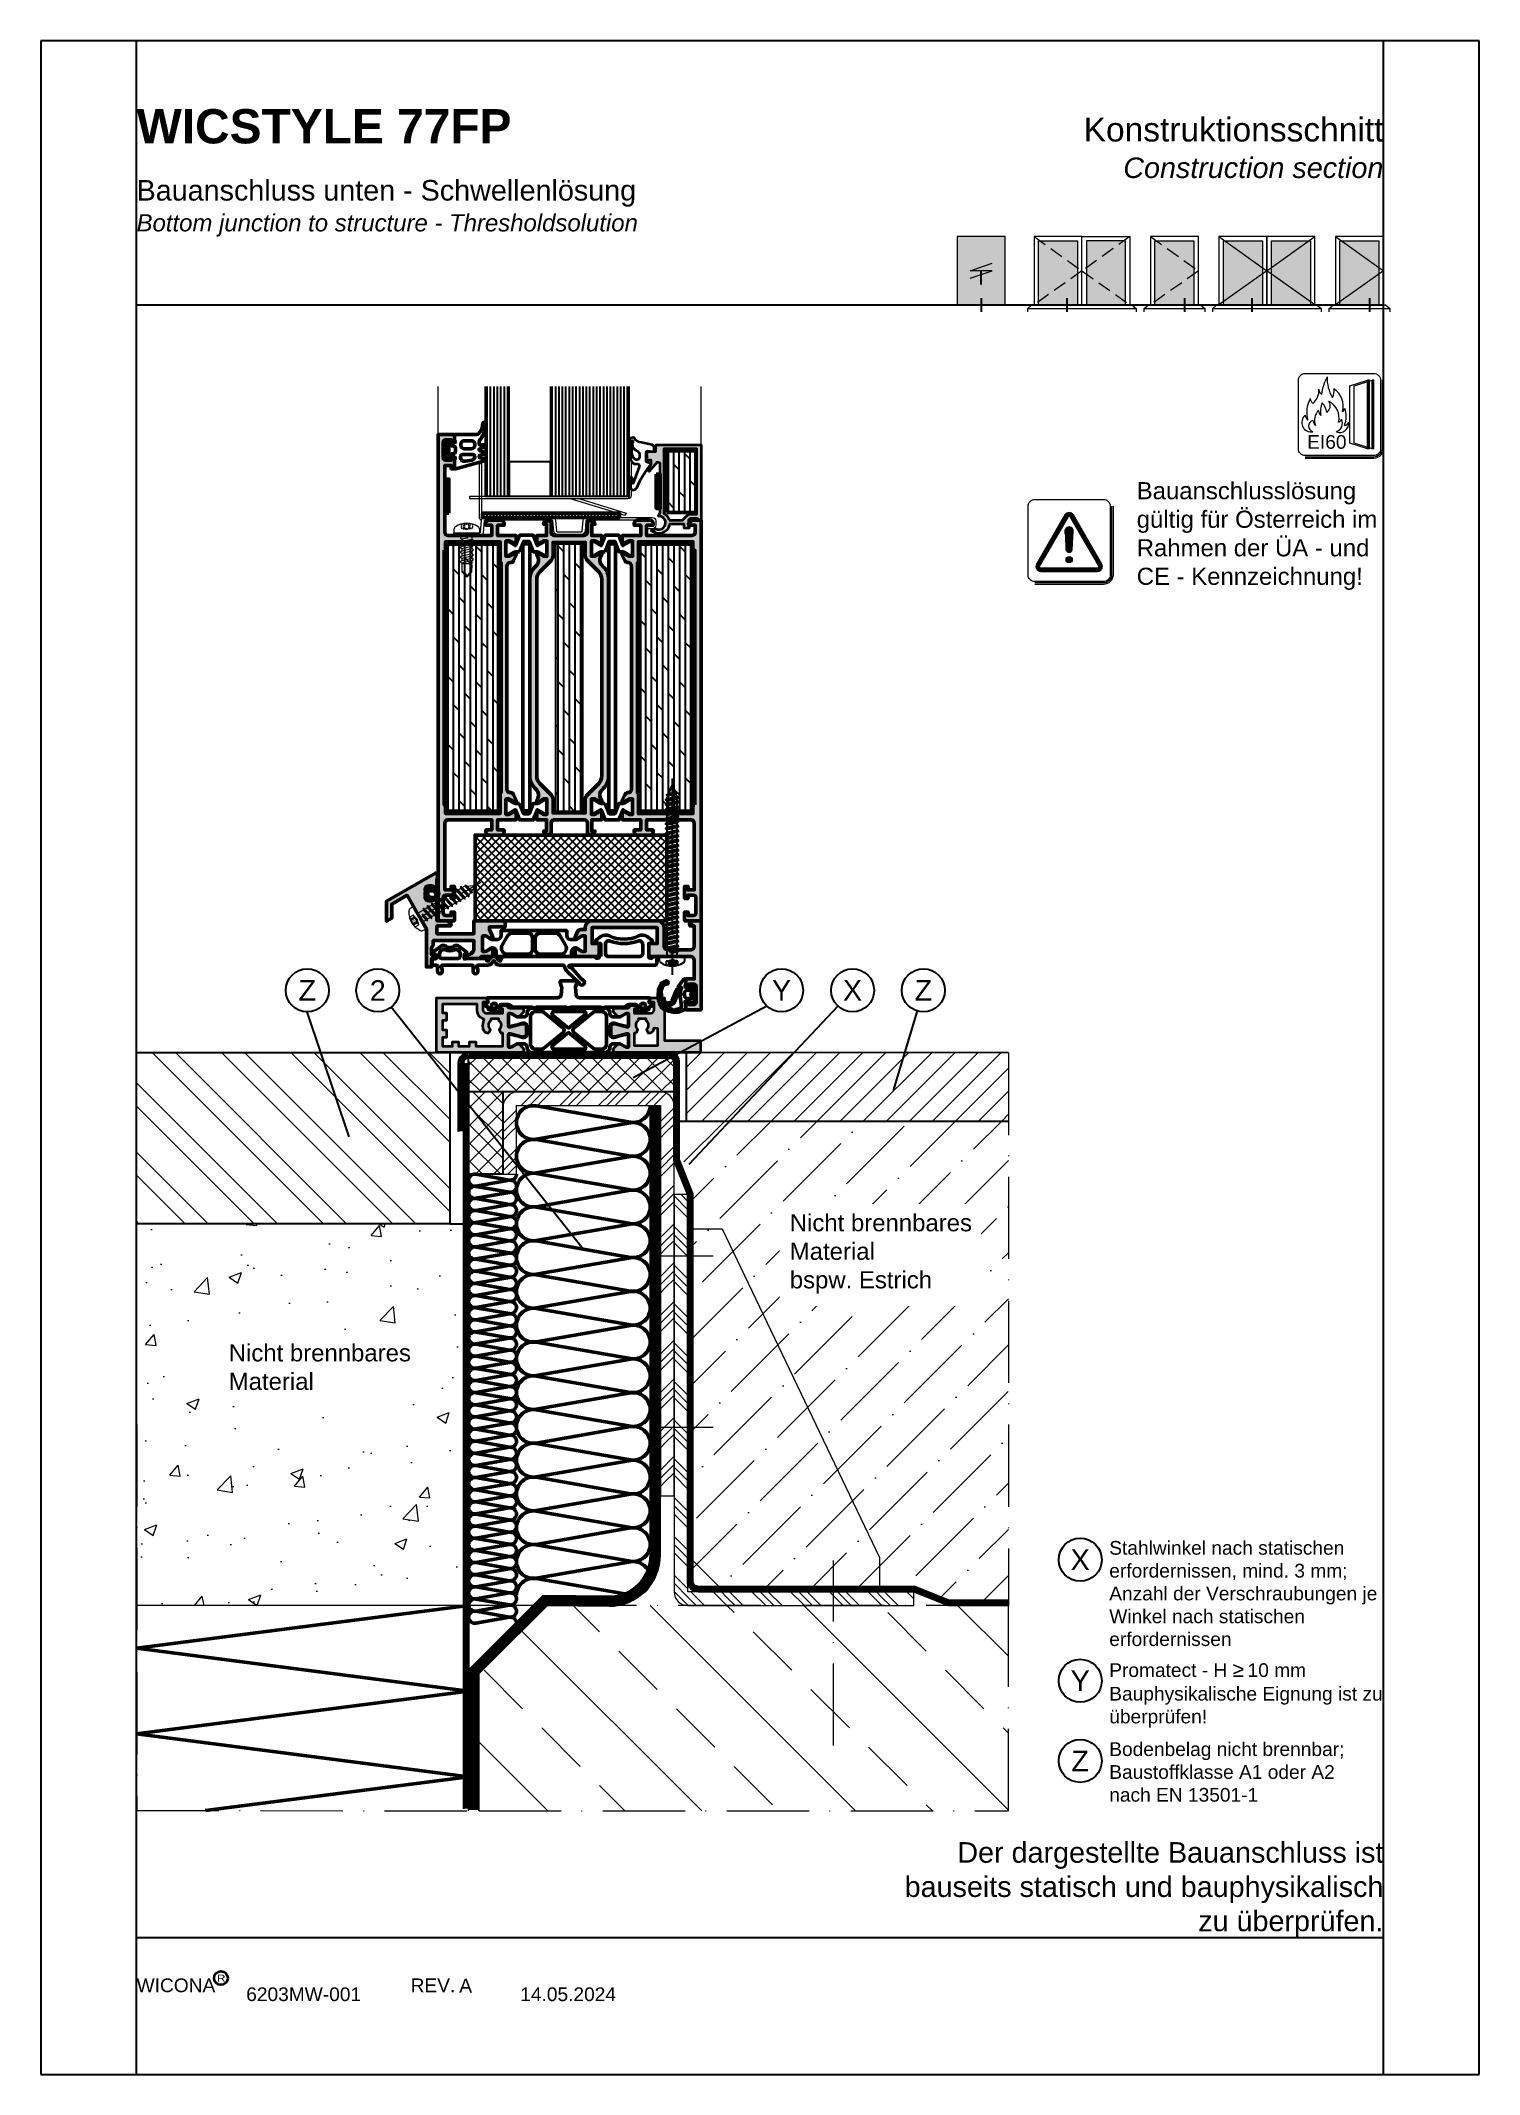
# Model space of a CAD drawing. Extents: x -772 to -562, y -731 to -434.
import ezdxf
from ezdxf.enums import TextEntityAlignment as Align

# ---------------------------------------------------------------- set-up
doc = ezdxf.new("R2010")
doc.units = 0
for name, pattern in [('ACAD_ISO10W100', [18, 12, -3, 0, -3]), ('ACDINTGL', [3, 2, -1]), ('AUSGEZOGEN', [0]), ('CENTER', [50.8, 31.75, -6.35, 6.35, -6.35]), ('DASHDOT2', [12.7, 6.35, -3.175, 0, -3.175]), ('FOIL', [2, 0.8, -1.2]), ('VERDECKT', [9.525, 6.35, -3.175])]:
    doc.linetypes.add(name, pattern=pattern)
for name, color, linetype in [('00TXT', 7, 'AUSGEZOGEN'), ('01TXT', 7, 'Continuous'), ('CENT_25', 2, 'CENTER'), ('CONST18', 3, 'Continuous'), ('CONST25', 2, 'Continuous'), ('HIDE_18', 3, 'VERDECKT'), ('WBC-GER-ENG', 7, 'Continuous')]:
    doc.layers.add(name, color=color, linetype=linetype)
for name, color, linetype, lineweight in [('AM_0', 7, 'Continuous', 50), ('AM_2', 5, 'Continuous', 50), ('AM_4', 3, 'Continuous', 25), ('AM_5', 3, 'Continuous', 25), ('AM_6', 2, 'Continuous', 35), ('AM_8', 1, 'Continuous', 25), ('AM_C', 50, 'Continuous', 50), ('AM_SP', 30, 'Continuous', 50), ('Cent3', 70, 'ACAD_ISO10W100', 18), ('Cent4', 10, 'DASHDOT2', 13), ('CHide4', 10, 'ACDINTGL', 13), ('Cont2', 2, 'Continuous', 25), ('Cont3', 70, 'Continuous', 18), ('Cont4', 10, 'Continuous', 13), ('Docu-AM_8', 1, 'Continuous', 25), ('X_COMP_CONT_GASKET', 50, 'Continuous', 35), ('X_GLASS_PANEL_CONT', 3, 'Continuous', 25), ('X_GLASS_PANEL_HATCH', 251, 'Continuous', 25), ('X_INS_BLOCK', 7, 'Continuous', 20), ('X_REDU_CONT_ALU', 80, 'Continuous', 35), ('X_REDU_CONT_STRIP', 80, 'Continuous', 35), ('X_REDU_HATCH_ALU', 251, 'Continuous', 25)]:
    doc.layers.add(name, color=color, linetype=linetype, lineweight=lineweight)
doc.layers.add('AM_S', color=80, linetype='Continuous', lineweight=50, plot=False)
for name, color, linetype, plot in [('BOUND_EXT', 30, 'Continuous', False), ('BOUND_INT', 30, 'Continuous', False), ('CENT_18', 3, 'CENTER', False)]:
    doc.layers.add(name, color=color, linetype=linetype, plot=plot)
doc.styles.get("Standard").update_dxf_attribs({"font": 'ISOCP.SHX'})
doc.styles.add('SWISS', font='swiss.ttf')
doc.styles.add('SWISSB', font='swissb.ttf')
doc.styles.add('SWISSL', font='swissl.ttf')

msp = doc.modelspace()

# ---------------------------------------------------------------- texts
at = {"layer": '00TXT', "color": 40, "style": 'SWISS'}
for s, p in [('Z', (-733.01, -572.33)), ('2', (-722.72, -572.33)), ('Y', (-663.79, -572.33)), ('X', (-653.42, -572.33)), ('Z', (-643.08, -572.33)), ('X', (-620.19, -655.48)), ('Y', (-620.19, -673.16)), ('Z', (-620.19, -684.87))]:
    msp.add_text(s, height=3, dxfattribs=at).set_placement(p, align=Align.MIDDLE)
at = {"layer": '01TXT', "color": 1, "char_height": 2, "attachment_point": 1, "style": 'SWISSL'}
for s, insert, width in [('Stahlwinkel nach statischen erfordernissen, mind. 3 mm;\\PAnzahl der Verschraubungen je Winkel nach statischen erfordernissen', (-615.95, -652.75), 41.5559), ('Promatect - H {\\H1.08333x;≥\\fMS Shell Dlg 2|b0|i0|c0|p0;\\H0.65385x; \\fSwis721 Lt BT|b0|i0|c0|p34;\\H1.41176x;10 mm\\PBauphysikalische Eignung ist zu überprüfen!}', (-615.95, -670.44), 44.041), ('\\pt14;Bodenbelag nicht brennbar; \\PBaustoffklasse A1 oder A2 nach EN 13501-1', (-615.95, -682.15), 37.0896)]:
    msp.add_mtext(s, dxfattribs=dict(at, insert=insert, width=width))
at = {"layer": 'AM_6', "color": 7, "style": 'SWISSB'}
msp.add_text('WICSTYLE 77FP', height=5, dxfattribs=at).set_placement((-757.93, -448.64))
at = {"layer": 'AM_6', "color": 40, "style": 'SWISS'}
msp.add_text('REV.', height=2, dxfattribs=at).set_placement((-717.93, -718.64))
at = {"layer": 'AM_6', "insert": (-741.93, -719.97), "char_height": 2, "width": 134.5936, "attachment_point": 7, "style": 'SWISSL'}
msp.add_mtext('{\\C1;6203MW-001}', dxfattribs=at)
at = {"layer": 'AM_6', "insert": (-701.93, -719.97), "char_height": 2, "attachment_point": 7, "style": 'SWISSL'}
msp.add_mtext('{\\C1;14.05.2024}', dxfattribs=at)
at = {"layer": 'WBC-GER-ENG', "char_height": 3}
for s, insert, width, attachment_point, style in [('{\\fSwis721 BT|b0|i0|c0|p34;\\H1.1667x;\\C40;Konstruktionsschnitt\\P\\fSwis721 BT|b0|i1|c0|p34;\\H0.85712x;Construction section}', (-575.93, -453.74), 106.8313, 9, 'SWISSB'), ('{\\C40;Bauanschluss unten - Schwellenlösung\\P\\fSwis721 BT|b0|i1|c0|p34;\\H0.83334x;Bottom junction to structure - Thresholdsolution }', (-757.93, -453.99), 126.783, 1, 'SWISS'), ('{\\fSwis721 BT|b0|i0|c0|p34;\\H0.83333x;\\C40;Bauanschlusslösung gültig für Österreich im Rahmen der ÜA - und CE - Kennzeichnung!}', (-611.94, -498.11), 38.7984, 1, 'SWISSL')]:
    msp.add_mtext(s, dxfattribs=dict(at, insert=insert, width=width, attachment_point=attachment_point, style=style))
at = {"layer": 'WBC-GER-ENG', "color": 7, "lineweight": 50, "insert": (-575.93, -710.64), "char_height": 3, "attachment_point": 9}
msp.add_mtext_dynamic_manual_height_columns('{\\fSwis721 BT|b0|i0|c0|p34;\\C256;Der dargestellte Bauanschluss ist bauseits statisch und bauphysikalisch zu überprüfen.}', width=73.7045, gutter_width=75.11, heights=[27.4], dxfattribs=at)

# ---------------------------------------------------------------- blocks, each defined once
blk = doc.blocks.new('STW2')
at = {"layer": 'Cont3'}
h = blk.add_hatch(dxfattribs=at)
h.set_pattern_fill('GOST_GROUND', color=256, scale=0.8, angle=270, style=0)
h.set_pattern_definition([(315, (-2418.4105, -357.8285), (-2e-15, -11.313708), [16]), (315, (-2418.4105, -360.2285), (-2e-15, -11.313708), [16]), (315, (-2418.4105, -362.6285), (-2e-15, -11.313708), [16])])
edge = h.paths.add_edge_path()
edge.add_line((0, 0), (0, -116))
edge.add_arc((4, -116), 4, 180, 270)
edge.add_line((4, -120), (70, -120))
edge.add_line((70, -120), (70, -116))
edge.add_line((70, -116), (4, -116))
edge.add_line((4, -116), (4, 0))
edge.add_line((4, 0), (0, 0))
blk.add_lwpolyline([(0, 0), (0, -116, 0.414214), (4, -120), (32.5, -120), (57.5, -120), (70, -120), (70, -116), (57.5, -116), (32.5, -116), (4, -116), (4, 0)], format="xyb", close=True, dxfattribs=at)
blk = doc.blocks.new('STW1')
at = {"layer": 'Cont3'}
h = blk.add_hatch(dxfattribs=at)
h.set_pattern_fill('GOST_GROUND', color=256, scale=0.8, style=0)
h.set_pattern_definition([(45, (-2418.4105, -269.8285), (11.313708, 0), [16]), (45, (-2416.0105, -269.8285), (11.313708, 0), [16]), (45, (-2413.6105, -269.8285), (11.313708, 0), [16])])
edge = h.paths.add_edge_path()
edge.add_line((0, 0), (0, 114))
edge.add_arc((-4, 114), 4, 0, 90)
edge.add_line((-4, 118), (-46, 118))
edge.add_arc((-45.36, 113.36), 4.69, 97.86537, 172.13463)
edge.add_line((-50, 114), (-50, 94))
edge.add_line((-50, 94), (-46, 94))
edge.add_line((-46, 94), (-46, 114))
edge.add_line((-46, 114), (-4, 114))
edge.add_line((-4, 114), (-4, 0))
edge.add_line((-4, 0), (0, 0))
at = {"layer": 'Cont3', "color": 0, "linetype": 'ByBlock', "lineweight": -2, "transparency": 16777216}
blk.add_lwpolyline([(0, 0), (0, 114, 0.414214), (-4, 118), (-46, 118, 0.335902), (-50, 114), (-50, 94), (-46, 94), (-46, 114), (-4, 114), (-4, 0)], format="xyb", close=True, dxfattribs=at)
blk = doc.blocks.new('U88')
at = {"layer": 'AM_4', "linetype": 'ByBlock', "lineweight": -2, "transparency": 16777216}
for points in [[(-3.05, 40), (-3, 81.24), (18.75, 103), (38.01, 102.78, 0.413829), (50, 114.78), (50, 246)], [(0, 40), (0, 80), (19.98, 99.98), (38, 99.78, 0.414214), (53, 114.78), (53, 246)]]:
    blk.add_lwpolyline(points, format="xyb", dxfattribs=at)
at = {"layer": 'AM_4', "linetype": 'FOIL', "lineweight": -2, "transparency": 16777216, "const_width": 3, "flags": 128}
blk.add_lwpolyline([(-1.5, 40.31), (-1.5, 80.62), (19.37, 101.49), (38.01, 101.28, 0.414037), (51.5, 114.78), (51.5, 246)], format="xyb", dxfattribs=at)
blk = doc.blocks.new('*U89')
at = {"layer": 'AM_4', "linetype": 'FOIL', "const_width": 1.5, "flags": 128}
blk.add_lwpolyline([(-0.75, 0), (-0.75, -217.81)], dxfattribs=at)
at = {"layer": 'AM_4'}
for points in [[(-1.5, 0), (-1.5, -217.81)], [(0, 0), (0, -217.81)]]:
    blk.add_lwpolyline(points, dxfattribs=at)
blk = doc.blocks.new('U90x')
at = {"layer": 'AM_4', "linetype": 'FOIL', "const_width": 1.5, "flags": 128}
blk.add_lwpolyline([(-22.37, 0.75), (-30, 0.75), (-39.86, 0.75), (-49.86, 4.75), (-113, 4.75, -0.414214), (-115.25, 7), (-115.25, 120.14), (-119.25, 130.14), (-119.25, 158.44, 0.480358), (-121.55, 160.74), (-180.02, 160.75, 0.393959), (-182.25, 158.5), (-182.25, 138.49)], format="xyb", dxfattribs=at)
at = {"layer": 'AM_4'}
for points in [[(-22.37, 1.5), (-30, 1.5), (-39.71, 1.5), (-49.71, 5.5), (-113, 5.5, -0.414214), (-114.5, 7), (-114.5, 120.29), (-118.5, 130.29), (-118.5, 158.4, 0.470698), (-121.58, 161.49), (-180.03, 161.5, 0.396595), (-183, 158.51), (-183, 138.49)], [(-22.37, 0), (-30, 0), (-40, 0), (-50, 4), (-113, 4, -0.414214), (-116, 7), (-116, 120), (-120, 130), (-120, 158.49, 0.497512), (-121.5, 159.99), (-180, 160, 0.389626), (-181.5, 158.49), (-181.5, 138.49)]]:
    blk.add_lwpolyline(points, format="xyb", dxfattribs=at)
blk = doc.blocks.new('*U91')
at = {"layer": 'AM_2'}
for points in [[(39, 0, -0.464213), (33.25, -4.86), (5.75, -0.07, 0.464213), (0, -4.93, 0.464213)], [(0, -4.93, 0.464213), (5.75, -9.79), (33.25, -5, -0.464213), (39, -9.86, -0.464213)], [(39, -9.86, -0.464213), (33.25, -14.72), (5.75, -9.93, 0.464213), (0, -14.79, 0.464213)], [(0, -14.79, 0.464213), (5.75, -19.66), (33.25, -14.86, -0.464213), (39, -19.72, -0.464213)], [(39, -19.72, -0.464213), (33.25, -24.59), (5.75, -19.79, 0.464213), (0, -24.66, 0.464213)], [(0, -24.66, 0.464213), (5.75, -29.52), (33.25, -24.72, -0.464213), (39, -29.59, -0.464213)], [(39, -29.59, -0.464213), (33.25, -34.45), (5.75, -29.66, 0.464213), (0, -34.52, 0.464213)], [(0, -34.52, 0.464213), (5.75, -39.38), (33.25, -34.59, -0.464213), (39, -39.45, -0.464213)], [(39, -39.45, -0.464213), (33.25, -44.31), (5.75, -39.52, 0.464213), (0, -44.38, 0.464213)], [(0, -44.38, 0.464213), (5.75, -49.24), (33.25, -44.45, -0.464213), (39, -49.31, -0.464213)], [(39, -49.31, -0.464213), (33.25, -54.17), (5.75, -49.38, 0.464213), (0, -54.24, 0.464213)], [(0, -54.24, 0.464213), (5.75, -59.1), (33.25, -54.31, -0.464213), (39, -59.17, -0.464213)], [(39, -59.17, -0.464213), (33.25, -64.04), (5.75, -59.24, 0.464213), (0, -64.1, 0.464213)], [(0, -64.1, 0.464213), (5.75, -68.97), (33.25, -64.17, -0.464213), (39, -69.04, -0.464213)], [(39, -69.04, -0.464213), (33.25, -73.9), (5.75, -69.1, 0.464213), (0, -73.97, 0.464213)], [(0, -73.97, 0.464213), (5.75, -78.83), (33.25, -74.04, -0.464213), (39, -78.9, -0.464213)], [(39, -78.9, -0.464213), (33.25, -83.76), (5.75, -78.97, 0.464213), (0, -83.83, 0.464213)], [(0, -83.83, 0.464213), (5.75, -88.69), (33.25, -83.9, -0.464213), (39, -88.76, -0.464213)], [(39, -88.76, -0.464213), (33.25, -93.62), (5.75, -88.83, 0.464213), (0, -93.69, 0.464213)], [(0, -93.69, 0.464213), (5.75, -98.55), (33.25, -93.76, -0.464213), (39, -98.62, -0.464213)], [(39, -98.62, -0.464213), (33.25, -103.48), (5.75, -98.69, 0.464213), (0, -103.55, 0.464213)], [(0, -103.55, 0.464213), (5.75, -108.42), (33.25, -103.62, -0.464213), (39, -108.48, -0.464213)], [(39, -108.48, -0.464213), (33.25, -113.35), (5.75, -108.55, 0.464213), (0, -113.42, 0.464213)], [(0, -113.42, 0.464213), (5.75, -118.28), (33.25, -113.49, -0.464213), (39, -118.35, -0.464213)], [(39, -118.35, -0.464213), (33.25, -123.21), (5.75, -118.42, 0.464213), (0, -123.28, 0.464213)], [(0, -123.28, 0.464213), (5.75, -128.14), (33.25, -123.35, -0.464213), (39, -128.21, -0.464213)], [(39, -128.21, -0.464213), (33.25, -133.07), (5.75, -128.28, 0.464213), (0, -133.14, 0.464213)], [(0, -133.14, 0.464213), (5.75, -138), (33.25, -133.21, -0.464213), (39, -138.07, -0.464213)], [(39, -138.07, -0.464213), (33.25, -142.93), (5.75, -138.14, 0.464213), (0, -143, 0.464213)]]:
    blk.add_lwpolyline(points, format="xyb", dxfattribs=at)
blk = doc.blocks.new('*U92')
at = {"layer": 'AM_2'}
for points in [[(14, 0, -0.46431), (11.93, -1.75), (2.07, -0.02, 0.46431), (0, -1.77, 0.46431)], [(0, -1.77, 0.46431), (2.07, -3.52), (11.93, -1.8, -0.46431), (14, -3.55, -0.46431)], [(14, -3.55, -0.46431), (11.93, -5.29), (2.07, -3.57, 0.46431), (0, -5.32, 0.46431)], [(0, -5.32, 0.46431), (2.07, -7.07), (11.93, -5.34, -0.46431), (14, -7.09, -0.46431)], [(14, -7.09, -0.46431), (11.93, -8.84), (2.07, -7.12, 0.46431), (0, -8.86, 0.46431)], [(0, -8.86, 0.46431), (2.07, -10.61), (11.93, -8.89, -0.46431), (14, -10.64, -0.46431)], [(14, -10.64, -0.46431), (11.93, -12.38), (2.07, -10.66, 0.46431), (0, -12.41, 0.46431)], [(0, -12.41, 0.46431), (2.07, -14.16), (11.93, -12.43, -0.46431), (14, -14.18, -0.46431)], [(14, -14.18, -0.46431), (11.93, -15.93), (2.07, -14.21, 0.46431), (0, -15.95, 0.46431)], [(0, -15.95, 0.46431), (2.07, -17.7), (11.93, -15.98, -0.46431), (14, -17.73, -0.46431)], [(14, -17.73, -0.46431), (11.93, -19.47), (2.07, -17.75, 0.46431), (0, -19.5, 0.46431)], [(0, -19.5, 0.46431), (2.07, -21.25), (11.93, -19.52, -0.46431), (14, -21.27, -0.46431)], [(14, -21.27, -0.46431), (11.93, -23.02), (2.07, -21.3, 0.46431), (0, -23.05, 0.46431)], [(0, -23.05, 0.46431), (2.07, -24.79), (11.93, -23.07, -0.46431), (14, -24.82, -0.46431)], [(14, -24.82, -0.46431), (11.93, -26.57), (2.07, -24.84, 0.46431), (0, -26.59, 0.46431)], [(0, -26.59, 0.46431), (2.07, -28.34), (11.93, -26.62, -0.46431), (14, -28.36, -0.46431)], [(14, -28.36, -0.46431), (11.93, -30.11), (2.07, -28.39, 0.46431), (0, -30.14, 0.46431)], [(0, -30.14, 0.46431), (2.07, -31.88), (11.93, -30.16, -0.46431), (14, -31.91, -0.46431)], [(14, -31.91, -0.46431), (11.93, -33.66), (2.07, -31.93, 0.46431), (0, -33.68, 0.46431)], [(0, -33.68, 0.46431), (2.07, -35.43), (11.93, -33.71, -0.46431), (14, -35.45, -0.46431)], [(14, -35.45, -0.46431), (11.93, -37.2), (2.07, -35.48, 0.46431), (0, -37.23, 0.46431)], [(0, -37.23, 0.46431), (2.07, -38.97), (11.93, -37.25, -0.46431), (14, -39, -0.46431)], [(14, -39, -0.46431), (11.93, -40.75), (2.07, -39.02, 0.46431), (0, -40.77, 0.46431)], [(0, -40.77, 0.46431), (2.07, -42.52), (11.93, -40.8, -0.46431), (14, -42.54, -0.46431)], [(14, -42.54, -0.46431), (11.93, -44.29), (2.07, -42.57, 0.46431), (0, -44.32, 0.46431)], [(0, -44.32, 0.46431), (2.07, -46.07), (11.93, -44.34, -0.46431), (14, -46.09, -0.46431)], [(14, -46.09, -0.46431), (11.93, -47.84), (2.07, -46.12, 0.46431), (0, -47.86, 0.46431)], [(0, -47.86, 0.46431), (2.07, -49.61), (11.93, -47.89, -0.46431), (14, -49.64, -0.46431)], [(14, -49.64, -0.46431), (11.93, -51.38), (2.07, -49.66, 0.46431), (0, -51.41, 0.46431)], [(0, -51.41, 0.46431), (2.07, -53.16), (11.93, -51.43, -0.46431), (14, -53.18, -0.46431)], [(14, -53.18, -0.46431), (11.93, -54.93), (2.07, -53.21, 0.46431), (0, -54.95, 0.46431)], [(0, -54.95, 0.46431), (2.07, -56.7), (11.93, -54.98, -0.46431), (14, -56.73, -0.46431)], [(14, -56.73, -0.46431), (11.93, -58.47), (2.07, -56.75, 0.46431), (0, -58.5, 0.46431)], [(0, -58.5, 0.46431), (2.07, -60.25), (11.93, -58.52, -0.46431), (14, -60.27, -0.46431)], [(14, -60.27, -0.46431), (11.93, -62.02), (2.07, -60.3, 0.46431), (0, -62.04, 0.46431)], [(0, -62.04, 0.46431), (2.07, -63.79), (11.93, -62.07, -0.46431), (14, -63.82, -0.46431)], [(14, -63.82, -0.46431), (11.93, -65.57), (2.07, -63.84, 0.46431), (0, -65.59, 0.46431)], [(0, -65.59, 0.46431), (2.07, -67.34), (11.93, -65.62, -0.46431), (14, -67.36, -0.46431)], [(14, -67.36, -0.46431), (11.93, -69.11), (2.07, -67.39, 0.46431), (0, -69.14, 0.46431)], [(0, -69.14, 0.46431), (2.07, -70.88), (11.93, -69.16, -0.46431), (14, -70.91, -0.46431)], [(14, -70.91, -0.46431), (11.93, -72.66), (2.07, -70.93, 0.46431), (0, -72.68, 0.46431)], [(0, -72.68, 0.46431), (2.07, -74.43), (11.93, -72.71, -0.46431), (14, -74.45, -0.46431)], [(14, -74.45, -0.46431), (11.93, -76.2), (2.07, -74.48, 0.46431), (0, -76.23, 0.46431)], [(0, -76.23, 0.46431), (2.07, -77.97), (11.93, -76.25, -0.46431), (14, -78, -0.46431)], [(14, -78, -0.46431), (11.93, -79.75), (2.07, -78.02, 0.46431), (0, -79.77, 0.46431)], [(0, -79.77, 0.46431), (2.07, -81.52), (11.93, -79.8, -0.46431), (14, -81.54, -0.46431)], [(14, -81.54, -0.46431), (11.93, -83.29), (2.07, -81.57, 0.46431), (0, -83.32, 0.46431)], [(0, -83.32, 0.46431), (2.07, -85.06), (11.93, -83.34, -0.46431), (14, -85.09, -0.46431)], [(14, -85.09, -0.46431), (11.93, -86.84), (2.07, -85.11, 0.46431), (0, -86.86, 0.46431)], [(0, -86.86, 0.46431), (2.07, -88.61), (11.93, -86.89, -0.46431), (14, -88.64, -0.46431)], [(14, -88.64, -0.46431), (11.93, -90.38), (2.07, -88.66, 0.46431), (0, -90.41, 0.46431)], [(0, -90.41, 0.46431), (2.07, -92.16), (11.93, -90.43, -0.46431), (14, -92.18, -0.46431)], [(14, -92.18, -0.46431), (11.93, -93.93), (2.07, -92.21, 0.46431), (0, -93.95, 0.46431)], [(0, -93.95, 0.46431), (2.07, -95.7), (11.93, -93.98, -0.46431), (14, -95.73, -0.46431)], [(14, -95.73, -0.46431), (11.93, -97.47), (2.07, -95.75, 0.46431), (0, -97.5, 0.46431)], [(0, -97.5, 0.46431), (2.07, -99.25), (11.93, -97.52, -0.46431), (14, -99.27, -0.46431)], [(14, -99.27, -0.46431), (11.93, -101.02), (2.07, -99.3, 0.46431), (0, -101.04, 0.46431)], [(0, -101.04, 0.46431), (2.07, -102.79), (11.93, -101.07, -0.46431), (14, -102.82, -0.46431)], [(14, -102.82, -0.46431), (11.93, -104.56), (2.07, -102.84, 0.46431), (0, -104.59, 0.46431)], [(0, -104.59, 0.46431), (2.07, -106.34), (11.93, -104.61, -0.46431), (14, -106.36, -0.46431)], [(14, -106.36, -0.46431), (11.93, -108.11), (2.07, -106.39, 0.46431), (0, -108.14, 0.46431)], [(0, -108.14, 0.46431), (2.07, -109.88), (11.93, -108.16, -0.46431), (14, -109.91, -0.46431)], [(14, -109.91, -0.46431), (11.93, -111.66), (2.07, -109.93, 0.46431), (0, -111.68, 0.46431)], [(0, -111.68, 0.46431), (2.07, -113.43), (11.93, -111.71, -0.46431), (14, -113.45, -0.46431)], [(14, -113.45, -0.46431), (11.93, -115.2), (2.07, -113.48, 0.46431), (0, -115.23, 0.46431)], [(0, -115.23, 0.46431), (2.07, -116.97), (11.93, -115.25, -0.46431), (14, -117, -0.46431)], [(14, -117, -0.46431), (11.93, -118.75), (2.07, -117.02, 0.46431), (0, -118.77, 0.46431)], [(0, -118.77, 0.46431), (2.07, -120.52), (11.93, -118.8, -0.46431), (14, -120.54, -0.46431)], [(14, -120.54, -0.46431), (11.93, -122.29), (2.07, -120.57, 0.46431), (0, -122.32, 0.46431)], [(0, -122.32, 0.46431), (2.07, -124.06), (11.93, -122.34, -0.46431), (14, -124.09, -0.46431)], [(14, -124.09, -0.46431), (11.93, -125.84), (2.07, -124.11, 0.46431), (0, -125.86, 0.46431)], [(0, -125.86, 0.46431), (2.07, -127.61), (11.93, -125.89, -0.46431), (14, -127.63, -0.46431)], [(14, -127.63, -0.46431), (11.93, -129.38), (2.07, -127.66, 0.46431), (0, -129.41, 0.46431)], [(0, -129.41, 0.46431), (2.07, -131.16), (11.93, -129.43, -0.46431), (14, -131.18, -0.46431)]]:
    blk.add_lwpolyline(points, format="xyb", dxfattribs=at)
blk = doc.blocks.new('U93')
at = {"layer": 'AM_2'}
for p, q in [((96.92, 0), (0, -12.5)), ((0, -12.5), (96.92, -25)), ((96.92, -25), (0, -37.5)), ((0, -37.5), (96.92, -50)), ((96.92, -50), (20.11, -59.91))]:
    blk.add_line(p, q, dxfattribs=at)
blk = doc.blocks.new('$$_IN')
at = {"layer": 'BOUND_INT'}
for p, q in [((14, 0), (14, 297)), ((196, 0), (196, 297)), ((14, 258.4), (196, 258.4)), ((14, 20), (196, 20))]:
    blk.add_line(p, q, dxfattribs=at)
blk = doc.blocks.new('$$WICLOG1')
at = {"layer": 'AM_6', "color": 3}
blk.add_circle((12.3, 2.05), 1, dxfattribs=at)
at = {"layer": 'AM_6', "color": 40, "style": 'SWISS'}
blk.add_text('WICONA', height=2, dxfattribs=at).set_placement((0, 0))
at = {"layer": 'AM_6', "color": 10, "style": 'SWISSL', "width": 1.25}
blk.add_text('R', height=1, dxfattribs=at).set_placement((12.35, 2.05), align=Align.MIDDLE)
blk = doc.blocks.new('$$_EX')
at = {"layer": 'BOUND_EXT'}
for p, q in [((210, 297), (0, 297)), ((0, 297), (0, 0)), ((210, 0), (210, 297)), ((0, 0), (210, 0))]:
    blk.add_line(p, q, dxfattribs=at)
blk = doc.blocks.new('DOC_REV')
at = {"layer": 'AM_6', "color": 1, "style": 'SWISSL'}
blk.add_attdef('DOC_REV', text='', height=2, dxfattribs=at).set_placement((0, 0), align=Align.BOTTOM_LEFT)
blk.add_attdef('SCALE1', (25.9, 0.66), '', height=2, dxfattribs=at)
blk = doc.blocks.new('Opening WICSTYLE 02a')
at = {"layer": 'Cont3'}
h = blk.add_hatch(color=256, dxfattribs=at)
h.set_gradient(color1=(173, 173, 173), rotation=135, one_color=1, tint=1, name='CURVED')
h.paths.add_polyline_path([(195.35, 267.75), (189.91, 267.75), (195.35, 263.86)], flags=17)
h.paths.add_polyline_path([(189.91, 267.75), (189.65, 267.75), (189.65, 258.86), (195.35, 262.94), (195.35, 263.86)])
h.paths.add_polyline_path([(195.35, 262.94), (189.65, 258.86), (189.65, 258.4), (195.35, 258.4)])
for points in [[(196, 258.4), (196, 268.4), (189, 268.4), (189, 258.4)], [(189.65, 258.4), (189.65, 267.75), (195.35, 267.75), (195.35, 258.4)]]:
    blk.add_lwpolyline(points, dxfattribs=at)
at = {"layer": 'Cont4'}
for p, q in [((189, 268.4), (196, 263.4)), ((196, 263.4), (189, 258.4))]:
    blk.add_line(p, q, dxfattribs=at)
for points in [[(188.08, 257.88), (188.7, 258.4), (196.3, 258.4), (196.92, 257.88)], [(188.08, 257.38), (188.08, 257.88), (196.92, 257.88), (196.92, 257.38)]]:
    blk.add_lwpolyline(points, dxfattribs=at)
blk = doc.blocks.new('Opening WICSTYLE 08a')
at = {"layer": 'AM_0'}
h = blk.add_hatch(color=256, dxfattribs=at)
h.set_gradient(color1=(173, 173, 173), rotation=135, one_color=1, tint=1, name='CURVED')
h.paths.add_polyline_path([(188.35, 267.75), (182.65, 267.75), (182.65, 258.4), (188.35, 258.4)])
h = blk.add_hatch(color=256, dxfattribs=at)
h.set_gradient(color1=(173, 173, 173), rotation=135, one_color=1, tint=1, name='CURVED')
h.paths.add_polyline_path([(195.35, 267.75), (189.65, 267.75), (189.65, 258.4), (195.35, 258.4)])
at = {"layer": 'Cont3'}
for points in [[(189, 258.4), (189, 268.4), (182, 268.4), (182, 258.4)], [(182.65, 258.4), (182.65, 267.75), (188.35, 267.75), (188.35, 258.4)], [(196, 258.4), (196, 268.4), (189, 268.4), (189, 258.4)], [(189.65, 258.4), (189.65, 267.75), (195.35, 267.75), (195.35, 258.4)]]:
    blk.add_lwpolyline(points, dxfattribs=at)
at = {"layer": 'Cont4'}
for p, q in [((182, 268.4), (189, 263.4)), ((189, 263.4), (196, 268.4)), ((189, 263.4), (182, 258.4)), ((196, 258.4), (189, 263.4))]:
    blk.add_line(p, q, dxfattribs=at)
for points in [[(181.08, 257.88), (181.7, 258.4), (189, 258.4)], [(189, 258.4), (196.3, 258.4), (196.92, 257.88)], [(181.08, 257.38), (181.08, 257.88), (189.92, 257.88)], [(188.08, 257.88), (196.92, 257.88), (196.92, 257.38)]]:
    blk.add_lwpolyline(points, dxfattribs=at)
blk = doc.blocks.new('Linie Konstruktionsschnitt')
at = {"layer": 'Cont2'}
blk.add_line((0, -1), (0, 1), dxfattribs=at)
blk = doc.blocks.new('Opening WICSTYLE 01a')
at = {"layer": 'AM_0'}
h = blk.add_hatch(color=256, dxfattribs=at)
h.set_gradient(color1=(173, 173, 173), rotation=135, one_color=1, tint=1, name='CURVED')
h.paths.add_polyline_path([(195.35, 267.75), (189.65, 267.75), (189.65, 258.4), (195.35, 258.4)])
at = {"layer": 'CHide4'}
for p, q in [((189, 268.4), (196, 263.4)), ((196, 263.4), (189, 258.4))]:
    blk.add_line(p, q, dxfattribs=at)
at = {"layer": 'Cont3'}
for points in [[(196, 258.4), (196, 268.4), (189, 268.4), (189, 258.4)], [(189.65, 258.4), (189.65, 267.75), (195.35, 267.75), (195.35, 258.4)]]:
    blk.add_lwpolyline(points, dxfattribs=at)
at = {"layer": 'Cont4'}
for points in [[(188.08, 257.88), (188.7, 258.4), (196.3, 258.4), (196.92, 257.88)], [(188.08, 257.38), (188.08, 257.88), (196.92, 257.88), (196.92, 257.38)]]:
    blk.add_lwpolyline(points, dxfattribs=at)
blk = doc.blocks.new('Opening WICSTYLE 07a')
at = {"layer": 'CHide4'}
h = blk.add_hatch(color=256, dxfattribs=at)
h.set_gradient(color1=(173, 173, 173), rotation=135, one_color=1, tint=1, name='CURVED')
h.paths.add_polyline_path([(188.35, 263.86), (182.91, 267.75), (182.65, 267.75), (182.65, 258.86), (188.35, 262.94)])
h.paths.add_polyline_path([(188.35, 262.94), (182.65, 258.86), (182.65, 258.4), (188.35, 258.4)])
h.paths.add_polyline_path([(188.35, 267.75), (182.91, 267.75), (188.35, 263.86)], flags=17)
h = blk.add_hatch(color=256, dxfattribs=at)
h.set_gradient(color1=(173, 173, 173), rotation=135, one_color=1, tint=1, name='CURVED')
h.paths.add_polyline_path([(189.65, 262.94), (189.65, 258.4), (195.35, 258.4), (195.35, 258.86)])
h.paths.add_polyline_path([(195.35, 267.75), (195.09, 267.75), (189.65, 263.86), (189.65, 262.94), (195.35, 258.86)])
h.paths.add_polyline_path([(195.09, 267.75), (189.65, 267.75), (189.65, 263.86)], flags=17)
for p, q in [((182, 268.4), (189, 263.4)), ((196, 268.4), (189, 263.4)), ((189, 263.4), (182, 258.4)), ((189, 263.4), (196, 258.4))]:
    blk.add_line(p, q, dxfattribs=at)
at = {"layer": 'Cont3'}
for points in [[(189, 258.4), (189, 268.4), (182, 268.4), (182, 258.4)], [(182.65, 258.4), (182.65, 267.75), (188.35, 267.75), (188.35, 258.4)], [(189, 258.4), (189, 268.4), (196, 268.4), (196, 258.4)], [(195.35, 258.4), (195.35, 267.75), (189.65, 267.75), (189.65, 258.4)]]:
    blk.add_lwpolyline(points, dxfattribs=at)
at = {"layer": 'Cont4'}
for points in [[(181.08, 257.88), (181.7, 258.4), (196.3, 258.4), (196.92, 257.88)], [(181.08, 257.38), (181.08, 257.88), (196.92, 257.88), (196.92, 257.38)]]:
    blk.add_lwpolyline(points, dxfattribs=at)
blk = doc.blocks.new('*X76')
for p, q in [((4.7, 8.94), (5.27, 8.94)), ((4.73, 9), (5.31, 9)), ((4.77, 9.06), (5.35, 9.06)), ((4.81, 9.12), (5.38, 9.12)), ((4.84, 9.19), (5.42, 9.19)), ((4.88, 9.25), (5.45, 9.25)), ((4.91, 9.31), (5.49, 9.31)), ((4.95, 9.38), (5.53, 9.38)), ((4.99, 9.44), (5.56, 9.44)), ((5.02, 9.5), (5.6, 9.5)), ((5.06, 9.56), (5.64, 9.56)), ((5.09, 9.62), (5.67, 9.62)), ((5.13, 9.69), (5.71, 9.69)), ((5.17, 9.75), (5.74, 9.75)), ((5.2, 9.81), (5.78, 9.81)), ((5.24, 9.88), (5.82, 9.88)), ((5.27, 9.94), (5.86, 9.94)), ((5.31, 10), (6.69, 10)), ((5.35, 10.06), (6.65, 10.06)), ((5.38, 10.12), (6.62, 10.12)), ((5.42, 10.19), (6.58, 10.19)), ((5.47, 10.25), (6.53, 10.25)), ((5.53, 10.31), (6.47, 10.31)), ((5.61, 10.38), (6.39, 10.38)), ((5.72, 10.44), (6.28, 10.44)), ((6.14, 9.94), (6.73, 9.94)), ((6.18, 9.88), (6.76, 9.88)), ((6.22, 9.81), (6.8, 9.81)), ((6.26, 9.75), (6.83, 9.75)), ((6.29, 9.69), (6.87, 9.69)), ((6.33, 9.62), (6.91, 9.62)), ((6.36, 9.56), (6.94, 9.56)), ((6.4, 9.5), (6.98, 9.5)), ((6.44, 9.44), (7.01, 9.44)), ((6.47, 9.38), (7.05, 9.38)), ((6.51, 9.31), (7.09, 9.31)), ((6.55, 9.25), (7.12, 9.25)), ((6.58, 9.19), (7.16, 9.19)), ((6.62, 9.12), (7.19, 9.12)), ((6.65, 9.06), (7.23, 9.06)), ((6.69, 9), (7.27, 9)), ((6.73, 8.94), (7.3, 8.94)), ((3, 6), (3.58, 6)), ((3.04, 6.06), (3.61, 6.06)), ((3.07, 6.12), (3.65, 6.12)), ((3.11, 6.19), (3.69, 6.19)), ((3.15, 6.25), (3.72, 6.25)), ((3.18, 6.31), (3.76, 6.31)), ((3.22, 6.38), (3.79, 6.38)), ((3.25, 6.44), (3.83, 6.44)), ((3.29, 6.5), (3.87, 6.5)), ((3.33, 6.56), (3.9, 6.56)), ((3.36, 6.62), (3.94, 6.62)), ((3.4, 6.69), (3.98, 6.69)), ((3.43, 6.75), (4.01, 6.75)), ((3.47, 6.81), (4.05, 6.81)), ((3.51, 6.88), (4.08, 6.88)), ((3.54, 6.94), (4.12, 6.94)), ((3.58, 7), (4.16, 7)), ((3.61, 7.06), (4.19, 7.06)), ((3.65, 7.12), (4.23, 7.12)), ((3.69, 7.19), (4.26, 7.19)), ((3.72, 7.25), (4.3, 7.25)), ((3.76, 7.31), (4.34, 7.31)), ((3.79, 7.38), (4.37, 7.38)), ((3.83, 7.44), (4.41, 7.44)), ((3.87, 7.5), (4.44, 7.5)), ((3.9, 7.56), (4.48, 7.56)), ((3.94, 7.62), (4.52, 7.62)), ((3.98, 7.69), (4.55, 7.69)), ((4.01, 7.75), (4.59, 7.75)), ((4.05, 7.81), (4.62, 7.81)), ((4.08, 7.88), (4.66, 7.88)), ((4.12, 7.94), (4.7, 7.94)), ((4.16, 8), (4.73, 8)), ((4.19, 8.06), (4.77, 8.06)), ((4.23, 8.12), (4.81, 8.12)), ((4.26, 8.19), (4.84, 8.19)), ((4.3, 8.25), (4.88, 8.25)), ((4.34, 8.31), (4.91, 8.31)), ((4.37, 8.38), (4.95, 8.38)), ((4.41, 8.44), (4.99, 8.44)), ((4.44, 8.5), (5.02, 8.5)), ((4.48, 8.56), (5.06, 8.56)), ((4.52, 8.62), (5.09, 8.62)), ((4.55, 8.69), (5.13, 8.69)), ((4.59, 8.75), (5.17, 8.75)), ((4.62, 8.81), (5.2, 8.81)), ((4.66, 8.88), (5.24, 8.88)), ((6.76, 8.88), (7.34, 8.88)), ((6.8, 8.81), (7.38, 8.81)), ((6.83, 8.75), (7.41, 8.75)), ((6.87, 8.69), (7.45, 8.69)), ((6.91, 8.62), (7.48, 8.62)), ((6.94, 8.56), (7.52, 8.56)), ((6.98, 8.5), (7.56, 8.5)), ((7.01, 8.44), (7.59, 8.44)), ((7.05, 8.38), (7.63, 8.38)), ((7.09, 8.31), (7.66, 8.31)), ((7.12, 8.25), (7.7, 8.25)), ((7.16, 8.19), (7.74, 8.19)), ((7.19, 8.12), (7.77, 8.12)), ((7.23, 8.06), (7.81, 8.06)), ((7.27, 8), (7.84, 8)), ((7.3, 7.94), (7.88, 7.94)), ((7.34, 7.88), (7.92, 7.88)), ((7.38, 7.81), (7.95, 7.81)), ((7.41, 7.75), (7.99, 7.75)), ((7.45, 7.69), (8.02, 7.69)), ((7.48, 7.62), (8.06, 7.62)), ((7.52, 7.56), (8.1, 7.56)), ((7.56, 7.5), (8.13, 7.5)), ((7.59, 7.44), (8.17, 7.44)), ((7.63, 7.38), (8.21, 7.38)), ((7.66, 7.31), (8.24, 7.31)), ((7.7, 7.25), (8.28, 7.25)), ((7.74, 7.19), (8.31, 7.19)), ((7.77, 7.12), (8.35, 7.12)), ((7.81, 7.06), (8.39, 7.06)), ((7.84, 7), (8.42, 7)), ((7.88, 6.94), (8.46, 6.94)), ((7.92, 6.88), (8.49, 6.88)), ((7.95, 6.81), (8.53, 6.81)), ((7.99, 6.75), (8.57, 6.75)), ((8.02, 6.69), (8.6, 6.69)), ((8.06, 6.62), (8.64, 6.62)), ((8.1, 6.56), (8.67, 6.56)), ((8.13, 6.5), (8.71, 6.5)), ((8.17, 6.44), (8.75, 6.44)), ((8.21, 6.38), (8.78, 6.38)), ((8.24, 6.31), (8.82, 6.31)), ((8.28, 6.25), (8.85, 6.25)), ((8.31, 6.19), (8.89, 6.19)), ((8.35, 6.12), (8.93, 6.12)), ((8.39, 6.06), (8.96, 6.06)), ((8.42, 6), (9, 6)), ((1.27, 3), (1.85, 3)), ((1.31, 3.06), (1.88, 3.06)), ((1.34, 3.12), (1.92, 3.12)), ((1.38, 3.19), (1.95, 3.19)), ((1.41, 3.25), (1.99, 3.25)), ((1.45, 3.31), (2.03, 3.31)), ((1.49, 3.38), (2.06, 3.38)), ((1.52, 3.44), (2.1, 3.44)), ((1.56, 3.5), (2.14, 3.5)), ((1.59, 3.56), (2.17, 3.56)), ((1.63, 3.62), (2.21, 3.62)), ((1.67, 3.69), (2.24, 3.69)), ((1.7, 3.75), (2.28, 3.75)), ((1.74, 3.81), (2.32, 3.81)), ((1.77, 3.88), (2.35, 3.88)), ((1.81, 3.94), (2.39, 3.94)), ((1.85, 4), (2.42, 4)), ((1.88, 4.06), (2.46, 4.06)), ((1.92, 4.12), (2.5, 4.12)), ((1.95, 4.19), (2.53, 4.19)), ((1.99, 4.25), (2.57, 4.25)), ((2.03, 4.31), (2.6, 4.31)), ((2.06, 4.38), (2.64, 4.38)), ((2.1, 4.44), (2.68, 4.44)), ((2.14, 4.5), (2.71, 4.5)), ((2.17, 4.56), (2.75, 4.56)), ((2.21, 4.62), (2.78, 4.62)), ((2.24, 4.69), (2.82, 4.69)), ((2.28, 4.75), (2.86, 4.75)), ((2.32, 4.81), (2.89, 4.81)), ((2.35, 4.88), (2.93, 4.88)), ((2.39, 4.94), (2.97, 4.94)), ((2.42, 5), (3, 5)), ((2.46, 5.06), (3.04, 5.06)), ((2.5, 5.12), (3.07, 5.12)), ((2.53, 5.19), (3.11, 5.19)), ((2.57, 5.25), (3.15, 5.25)), ((2.6, 5.31), (3.18, 5.31)), ((2.64, 5.38), (3.22, 5.38)), ((2.68, 5.44), (3.25, 5.44)), ((2.71, 5.5), (3.29, 5.5)), ((2.75, 5.56), (3.33, 5.56)), ((2.78, 5.62), (3.36, 5.62)), ((2.82, 5.69), (3.4, 5.69)), ((2.86, 5.75), (3.43, 5.75)), ((2.89, 5.81), (3.47, 5.81)), ((2.93, 5.88), (3.51, 5.88)), ((2.97, 5.94), (3.54, 5.94)), ((8.46, 5.94), (9.03, 5.94)), ((8.49, 5.88), (9.07, 5.88)), ((8.53, 5.81), (9.11, 5.81)), ((8.57, 5.75), (9.14, 5.75)), ((8.6, 5.69), (9.18, 5.69)), ((8.64, 5.62), (9.22, 5.62)), ((8.67, 5.56), (9.25, 5.56)), ((8.71, 5.5), (9.29, 5.5)), ((8.75, 5.44), (9.32, 5.44)), ((8.78, 5.38), (9.36, 5.38)), ((8.82, 5.31), (9.4, 5.31)), ((8.85, 5.25), (9.43, 5.25)), ((8.89, 5.19), (9.47, 5.19)), ((8.93, 5.12), (9.5, 5.12)), ((8.96, 5.06), (9.54, 5.06)), ((9, 5), (9.58, 5)), ((9.03, 4.94), (9.61, 4.94)), ((9.07, 4.88), (9.65, 4.88)), ((9.11, 4.81), (9.68, 4.81)), ((9.14, 4.75), (9.72, 4.75)), ((9.18, 4.69), (9.76, 4.69)), ((9.22, 4.62), (9.79, 4.62)), ((9.25, 4.56), (9.83, 4.56)), ((9.29, 4.5), (9.86, 4.5)), ((9.32, 4.44), (9.9, 4.44)), ((9.36, 4.38), (9.94, 4.38)), ((9.4, 4.31), (9.97, 4.31)), ((9.43, 4.25), (10.01, 4.25)), ((9.47, 4.19), (10.05, 4.19)), ((9.5, 4.12), (10.08, 4.12)), ((9.54, 4.06), (10.12, 4.06)), ((9.58, 4), (10.15, 4)), ((9.61, 3.94), (10.19, 3.94)), ((9.65, 3.88), (10.23, 3.88)), ((9.68, 3.81), (10.26, 3.81)), ((9.72, 3.75), (10.3, 3.75)), ((9.76, 3.69), (10.33, 3.69)), ((9.79, 3.62), (10.37, 3.62)), ((9.83, 3.56), (10.41, 3.56)), ((9.86, 3.5), (10.44, 3.5)), ((9.9, 3.44), (10.48, 3.44)), ((9.94, 3.38), (10.51, 3.38)), ((9.97, 3.31), (10.55, 3.31)), ((10.01, 3.25), (10.59, 3.25)), ((10.05, 3.19), (10.62, 3.19)), ((10.08, 3.12), (10.66, 3.12)), ((10.12, 3.06), (10.69, 3.06)), ((10.15, 3), (10.73, 3)), ((1.15, 2.69), (1.67, 2.69)), ((1.15, 2.62), (1.65, 2.62)), ((1.15, 2.56), (1.65, 2.56)), ((1.15, 2.5), (1.67, 2.5)), ((1.16, 2.75), (1.7, 2.75)), ((1.17, 2.44), (1.73, 2.44)), ((1.18, 2.81), (1.74, 2.81)), ((1.18, 2.38), (10.82, 2.38)), ((1.2, 2.88), (1.77, 2.88)), ((1.21, 2.31), (10.79, 2.31)), ((1.23, 2.94), (1.81, 2.94)), ((1.24, 2.25), (10.76, 2.25)), ((1.28, 2.19), (10.72, 2.19)), ((1.33, 2.12), (10.67, 2.12)), ((1.4, 2.06), (10.6, 2.06)), ((1.49, 2), (10.51, 2)), ((1.62, 1.94), (10.38, 1.94)), ((10.19, 2.94), (10.77, 2.94)), ((10.23, 2.88), (10.8, 2.88)), ((10.26, 2.81), (10.82, 2.81)), ((10.27, 2.44), (10.83, 2.44)), ((10.3, 2.75), (10.84, 2.75)), ((10.33, 2.69), (10.85, 2.69)), ((10.33, 2.5), (10.85, 2.5)), ((10.35, 2.62), (10.85, 2.62)), ((10.35, 2.56), (10.85, 2.56))]:
    blk.add_line(p, q)
blk = doc.blocks.new('*X77')
for p, q in [((5.44, 7.34), (5.44, 7.96)), ((5.5, 6.09), (5.5, 8.1)), ((5.56, 4.99), (5.56, 8.19)), ((5.62, 4.85), (5.62, 8.25)), ((5.69, 4.78), (5.69, 8.29)), ((5.75, 4.73), (5.75, 8.33)), ((5.81, 4.69), (5.81, 8.35)), ((5.88, 4.67), (5.88, 8.37)), ((5.94, 4.65), (5.94, 8.38)), ((6, 4.65), (6, 8.38)), ((6.06, 4.65), (6.06, 8.38)), ((6.12, 4.67), (6.12, 8.37)), ((6.19, 4.69), (6.19, 8.35)), ((6.25, 4.73), (6.25, 8.33)), ((6.31, 4.78), (6.31, 8.29)), ((6.38, 4.85), (6.38, 8.25)), ((6.44, 4.99), (6.44, 8.19)), ((6.5, 6.09), (6.5, 8.1)), ((6.56, 7.34), (6.56, 7.96))]:
    blk.add_line(p, q)
blk = doc.blocks.new('*X78')
for p, q in [((5.56, 3.49), (5.56, 3.71)), ((5.62, 3.35), (5.62, 3.85)), ((5.69, 3.28), (5.69, 3.92)), ((5.75, 3.23), (5.75, 3.97)), ((5.81, 3.19), (5.81, 4.01)), ((5.88, 3.17), (5.88, 4.03)), ((5.94, 3.15), (5.94, 4.05)), ((6, 3.15), (6, 4.05)), ((6.06, 3.15), (6.06, 4.05)), ((6.12, 3.17), (6.12, 4.03)), ((6.19, 3.19), (6.19, 4.01)), ((6.25, 3.23), (6.25, 3.97)), ((6.31, 3.28), (6.31, 3.92)), ((6.38, 3.35), (6.38, 3.85)), ((6.44, 3.49), (6.44, 3.71))]:
    blk.add_line(p, q)
blk = doc.blocks.new('Symbol02')
at = {"layer": 'Cont3'}
blk.add_lwpolyline([(1, 0.4, -0.414214), (0, 1.4), (0, 11.4, -0.414214), (1, 12.4), (11, 12.4, -0.414214), (12, 11.4), (12, 1.4, -0.414214), (11, 0.4)], format="xyb", close=True, dxfattribs=at)
for points in [[(12.2, 11.4), (12.2, 1.4, -0.414214), (11, 0.2), (1, 0.2)], [(12.4, 11.4), (12.4, 1.4, -0.414214), (11, 0), (1, 0)]]:
    blk.add_lwpolyline(points, format="xyb", dxfattribs=at)
at = {"layer": 'Cont4'}
for points in [[(1.85, 1.9), (10.15, 1.9, 0.57735), (10.76, 2.95), (6.61, 10.14, 0.57735), (5.39, 10.14), (1.24, 2.95, 0.57735)], [(1.85, 2.4), (10.15, 2.4, 0.57735), (10.33, 2.7), (6.17, 9.89, 0.57735), (5.83, 9.89), (1.67, 2.7, 0.57735)], [(5.55, 5.08, 0.95119), (6.45, 5.08), (6.58, 7.77, 1.051315), (5.42, 7.77)]]:
    blk.add_lwpolyline(points, format="xyb", close=True, dxfattribs=at)
blk.add_circle((6, 3.6), 0.45, dxfattribs=at)
for name in ['*X76', '*X77', '*X78']:
    blk.add_blockref(name, (0, 0), dxfattribs=at)
blk = doc.blocks.new('Opening01')
at = {"layer": 'AM_0', "ltscale": 0.1}
h = blk.add_hatch(color=256, dxfattribs=at)
h.set_gradient(color1=(173, 173, 173), rotation=135, centered=1, tint=1, name='CURVED')
h.paths.add_polyline_path([(189, 258.4), (196, 258.4), (196, 268.4), (189, 268.4)])
at = {"layer": 'Cont3'}
blk.add_lwpolyline([(189, 258.4), (196, 258.4), (196, 268.4), (189, 268.4)], close=True, dxfattribs=at)
at = {"layer": 'Cont4'}
blk.add_lwpolyline([(190.9, 262.3), (194.1, 263.4), (190.9, 263.4), (194.1, 264.5)], dxfattribs=at)
blk = doc.blocks.new('Symbol55')
at = {"layer": 'Cont3'}
blk.add_lwpolyline([(1, 0.4, -0.414214), (0, 1.4), (0, 11.4, -0.414214), (1, 12.4), (11, 12.4, -0.414214), (12, 11.4), (12, 1.4, -0.414214), (11, 0.4)], format="xyb", close=True, dxfattribs=at)
for points in [[(12.4, 11.4), (12.4, 1.4, -0.414214), (11, 0), (1, 0)], [(12.2, 11.4), (12.2, 1.4, -0.414214), (11, 0.2), (1, 0.2)]]:
    blk.add_lwpolyline(points, format="xyb", dxfattribs=at)
at = {"layer": 'Cont4'}
for points in [[(10.1, 1.4), (7.5, 2.23), (7.5, 10.57), (10.1, 11.4)], [(10.75, 1.4), (8.15, 2.23), (8.15, 10.57), (10.75, 11.4)], [(10.1, 1.4), (10.1, 11.4)], [(10.35, 11.4), (10.1, 11.4)], [(10.16, 1.4), (10.16, 11.4)], [(10.22, 1.4), (10.22, 11.4)], [(10.29, 1.4), (10.29, 11.4)], [(10.35, 1.4), (10.35, 11.4)], [(10.75, 1.4), (10.75, 11.4)], [(11, 11.4), (10.75, 11.4)], [(10.81, 1.4), (10.81, 11.4)], [(10.88, 1.4), (10.88, 11.4)], [(10.94, 1.4), (10.94, 11.4)], [(11, 1.4), (11, 11.4)], [(10.35, 1.4), (10.1, 1.4)], [(11, 1.4), (10.75, 1.4)]]:
    blk.add_lwpolyline(points, dxfattribs=at)
for centre, radius, start, end in [((9.82, 8.58), 6.52, 149.462, 173.2641), ((9.19, 11.58), 5, 176.3526, 212.4378), ((0.58, 9.87), 2.4, 309.059, 5.0768), ((3.98, 10.12), 1, 182.2356, 230.2649), ((3.33, 9.81), 1.87, 330.9053, 11.3333), ((3.55, 7.68), 2.98, 343.3465, 56.9763), ((1.84, 5.23), 1.36, 128.1175, 280.7619), ((2, 6.34), 1, 182.2356, 230.2649), ((5.42, 6.72), 4.22, 151.2532, 195.8292), ((3.31, 9.08), 1.63, 191.887, 221.8527), ((4.51, 5.57), 2.16, 137.9289, 200.5501), ((4.49, 7.35), 1.63, 191.887, 221.8527), ((6.35, 6.94), 3.14, 157.8771, 192.2369), ((1.93, 6.51), 2.2, 5.215, 46.9357), ((3.46, 7.66), 1.17, 305.2311, 34.3472), ((3.24, 5.91), 2.69, 346.2777, 63.9616), ((6.1, 7.41), 0.649, 297.1644, 348.6895), ((3.86, 6.1), 3.12, 335.8105, 22.3264), ((2.33, 4.72), 0.85, 104.1674, 253.7851), ((3.12, 5.58), 1, 182.2356, 230.2649), ((5.11, 5.15), 1.31, 286.7573, 25.6883), ((6.04, 5.06), 1.28, 244.5245, 10.8614), ((5.54, 6.01), 0.8, 292.4805, 338.807), ((6.64, 5.51), 0.697, 275.2039, 342.1157)]:
    blk.add_arc(centre, radius, start, end, dxfattribs=at)
at = {"layer": 'Cont4', "color": 1, "style": 'SWISS'}
blk.add_text('EI60', height=2, dxfattribs=at).set_placement((1.27, 1.4))
blk = doc.blocks.new('Schwelle')
at = {"layer": 'Docu-AM_8'}
h = blk.add_hatch(color=256, dxfattribs=at)
edge = h.paths.add_edge_path()
edge.add_line((-66.5, -16), (-66.5, 0))
edge.add_line((-66.5, 0), (-51.84, 0))
edge.add_line((-51.84, 0), (-51.37, -1.3))
edge.add_line((-51.37, -1.3), (-53, -1.3))
edge.add_line((-53, -1.3), (-53, -3.5))
edge.add_arc((-52, -3.5), 1, 540, 630)
edge.add_line((-52, -4.5), (-47.2, -4.5))
edge.add_line((-47.2, -4.5), (-47.2, -3.2))
edge.add_line((-47.2, -3.2), (-48.33, -3.2))
edge.add_line((-48.33, -3.2), (-47.96, -2.2))
edge.add_line((-47.96, -2.2), (-46.71, -2.2))
edge.add_arc((-46.71, -3.2), 1, 405, 450, ccw=False)
edge.add_line((-46.01, -2.49), (-45.79, -2.71))
edge.add_arc((-45.08, -2), 1, 225, 270)
edge.add_line((-45.08, -3), (-41.1, -3))
edge.add_line((-41.1, -3), (-41.1, -4.2))
edge.add_line((-41.1, -4.2), (-42.5, -5.6))
edge.add_line((-42.5, -5.6), (-42.82, -5.6))
edge.add_line((-42.82, -5.6), (-44.5, -4.55))
edge.add_line((-44.5, -4.55), (-45.5, -4.55))
edge.add_line((-45.5, -4.55), (-45.5, -8.55))
edge.add_line((-45.5, -8.55), (-44.93, -8.55))
edge.add_line((-44.93, -8.55), (-41.76, -7.7))
edge.add_line((-41.76, -7.7), (-40.5, -7.7))
edge.add_line((-40.5, -7.7), (-40.5, -11.3))
edge.add_line((-40.5, -11.3), (-41.76, -11.3))
edge.add_line((-41.76, -11.3), (-44.93, -10.45))
edge.add_line((-44.93, -10.45), (-45.5, -10.45))
edge.add_line((-45.5, -10.45), (-45.5, -14.45))
edge.add_line((-45.5, -14.45), (-44.5, -14.45))
edge.add_line((-44.5, -14.45), (-42.82, -13.4))
edge.add_line((-42.82, -13.4), (-42.5, -13.4))
edge.add_line((-42.5, -13.4), (-41.1, -14.8))
edge.add_line((-41.1, -14.8), (-41.1, -16))
edge.add_line((-41.1, -16), (-66.5, -16))
edge = h.paths.add_edge_path(flags=0)
edge.add_line((-51.13, -10.2), (-50.76, -9.29))
edge.add_arc((-49.5, -8), 1.8, 127.66989, 225.57057, ccw=False)
edge.add_line((-50.6, -6.58), (-50.6, -6))
edge.add_line((-50.6, -6), (-48.4, -6))
edge.add_line((-48.4, -6), (-48.4, -6.58))
edge.add_arc((-49.5, -8), 1.8, 314.42943, 412.33011, ccw=False)
edge.add_line((-48.24, -9.29), (-47.87, -10.2))
edge.add_line((-47.87, -10.2), (-47.3, -10.2))
edge.add_line((-47.3, -10.2), (-47.3, -14.2))
edge.add_line((-47.3, -14.2), (-55, -14.2))
edge.add_line((-55, -14.2), (-55, -13))
edge.add_line((-55, -13), (-57, -13))
edge.add_line((-57, -13), (-57, -14.2))
edge.add_line((-57, -14.2), (-60, -14.2))
edge.add_line((-60, -14.2), (-60, -13))
edge.add_line((-60, -13), (-62, -13))
edge.add_line((-62, -13), (-62, -14.2))
edge.add_line((-62, -14.2), (-64.7, -14.2))
edge.add_line((-64.7, -14.2), (-64.7, -11.5))
edge.add_line((-64.7, -11.5), (-63.5, -11.5))
edge.add_line((-63.5, -11.5), (-63.5, -9.5))
edge.add_line((-63.5, -9.5), (-64.7, -9.5))
edge.add_line((-64.7, -9.5), (-64.7, -6.5))
edge.add_line((-64.7, -6.5), (-63.5, -6.5))
edge.add_line((-63.5, -6.5), (-63.5, -4.5))
edge.add_line((-63.5, -4.5), (-64.7, -4.5))
edge.add_line((-64.7, -4.5), (-64.7, -1.8))
edge.add_line((-64.7, -1.8), (-54.8, -1.8))
edge.add_line((-54.8, -1.8), (-54.8, -3.5))
edge.add_arc((-52, -3.5), 2.8, 540, 606.33594)
edge.add_line((-53.12, -6.06), (-52.68, -6.26))
edge.add_line((-52.68, -6.26), (-52.86, -6.7))
edge.add_arc((-49.5, -8), 3.6, 518.8776, 567.48643)
edge.add_arc((-51.81, -9.2), 1, 207.48643, 270)
edge.add_line((-51.81, -10.2), (-51.13, -10.2))
h = blk.add_hatch(color=256, dxfattribs=at)
edge = h.paths.add_edge_path()
edge.add_arc((-10.91, -2), 1, 270, 315)
edge.add_line((-10.21, -2.71), (-9.99, -2.49))
edge.add_arc((-9.28, -3.2), 1, 450, 495, ccw=False)
edge.add_line((-9.28, -2.2), (-8.03, -2.2))
edge.add_line((-8.03, -2.2), (-7.67, -3.2))
edge.add_line((-7.67, -3.2), (-8.8, -3.2))
edge.add_line((-8.8, -3.2), (-8.8, -4.5))
edge.add_line((-8.8, -4.5), (-4, -4.5))
edge.add_arc((-4, -3.5), 1, 270, 360)
edge.add_line((-3, -3.5), (-3, -1.3))
edge.add_line((-3, -1.3), (-4.63, -1.3))
edge.add_line((-4.63, -1.3), (-4.15, 0))
edge.add_line((-4.15, 0), (0, 0))
edge.add_line((0, 0), (0, -12.5))
edge.add_line((0, -12.5), (10.5, -12.5))
edge.add_line((10.5, -12.5), (10.5, -16))
edge.add_line((10.5, -16), (-14.9, -16))
edge.add_line((-14.9, -16), (-14.9, -14.8))
edge.add_line((-14.9, -14.8), (-13.5, -13.4))
edge.add_line((-13.5, -13.4), (-13.18, -13.4))
edge.add_line((-13.18, -13.4), (-11.5, -14.45))
edge.add_line((-11.5, -14.45), (-10.5, -14.45))
edge.add_line((-10.5, -14.45), (-10.5, -10.45))
edge.add_line((-10.5, -10.45), (-11.06, -10.45))
edge.add_line((-11.06, -10.45), (-14.24, -11.3))
edge.add_line((-14.24, -11.3), (-15.5, -11.3))
edge.add_line((-15.5, -11.3), (-15.5, -7.7))
edge.add_line((-15.5, -7.7), (-14.24, -7.7))
edge.add_line((-14.24, -7.7), (-11.06, -8.55))
edge.add_line((-11.06, -8.55), (-10.5, -8.55))
edge.add_line((-10.5, -8.55), (-10.5, -4.55))
edge.add_line((-10.5, -4.55), (-11.5, -4.55))
edge.add_line((-11.5, -4.55), (-13.18, -5.6))
edge.add_line((-13.18, -5.6), (-13.5, -5.6))
edge.add_line((-13.5, -5.6), (-14.9, -4.2))
edge.add_line((-14.9, -4.2), (-14.9, -3))
edge.add_line((-14.9, -3), (-10.91, -3))
edge = h.paths.add_edge_path(flags=0)
edge.add_line((-8.13, -10.2), (-7.76, -9.29))
edge.add_arc((-6.5, -8), 1.8, 127.66989, 225.57057, ccw=False)
edge.add_line((-7.6, -6.58), (-7.6, -6))
edge.add_line((-7.6, -6), (-5.4, -6))
edge.add_line((-5.4, -6), (-5.4, -6.58))
edge.add_arc((-6.5, -8), 1.8, 314.42943, 412.33011, ccw=False)
edge.add_line((-5.24, -9.29), (-4.87, -10.2))
edge.add_line((-4.87, -10.2), (-4.19, -10.2))
edge.add_arc((-4.19, -9.2), 1, 270, 332.51357)
edge.add_arc((-6.5, -8), 3.6, 332.51357, 347.31962)
edge.add_line((-2.99, -8.79), (-2, -8.9))
edge.add_line((-2, -8.9), (-2, -14))
edge.add_line((-2, -14), (-8.7, -14))
edge.add_line((-8.7, -14), (-8.7, -10.2))
edge.add_line((-8.7, -10.2), (-8.13, -10.2))
at = {"layer": 'AM_C'}
for points in [[(-24.82, 0, -0.388879), (-25.81, 0.91), (-26, 3.02, -0.109518), (-25.97, 3.24), (-25.52, 4.46, 0.520567), (-25.9, 5), (-30.1, 5, 0.520567), (-30.47, 4.46), (-30.03, 3.24, -0.109518), (-30, 3.02), (-30.19, 0.91, -0.388879), (-31.18, 0), (-51.48, 0, 0.520567), (-51.76, -0.4), (-51.52, -1.07, -0.440011), (-51.72, -1.46), (-52.28, -1.61, 0.414214), (-52.49, -1.98), (-52.41, -2.28, 0.339454), (-52.12, -2.5), (-51.8, -2.5, -0.414214), (-51.5, -2.8), (-51.5, -3.13, 0.274355), (-51.34, -3.39, 0.125586), (-48.95, -4), (-48.37, -4, 0.201219), (-47.66, -3.7, 0.574397), (-47.75, -3.37), (-47.85, -3.34, -0.339454), (-48, -3.15), (-48, -2.2, -0.414214), (-47.8, -2), (-45.61, -2, -0.198912), (-44.91, -2.29), (-44.79, -2.41, 0.198912), (-44.08, -2.7), (-38.71, -2.7, -0.201513), (-38.36, -2.85, 0.420084), (-37.64, -2.85, -0.201513), (-37.28, -2.7), (-28.71, -2.7, -0.201513), (-28.36, -2.85, 0.420084), (-27.64, -2.85, -0.201513), (-27.28, -2.7), (-18.71, -2.7, -0.201513), (-18.36, -2.85, 0.420084), (-17.64, -2.85, -0.201513), (-17.28, -2.7), (-11.91, -2.7, 0.198912), (-11.21, -2.41), (-11.09, -2.29, -0.198912), (-10.38, -2), (-8.2, -2, -0.414214), (-8, -2.2), (-8, -3.15, -0.339454), (-8.15, -3.34), (-8.25, -3.37, 0.574397), (-8.34, -3.7, 0.201219), (-7.63, -4), (-7.05, -4, 0.125586), (-4.65, -3.39, 0.274355), (-4.5, -3.13), (-4.5, -2.8, -0.414214), (-4.2, -2.5), (-3.88, -2.5, 0.339454), (-3.59, -2.28), (-3.51, -1.98, 0.414214), (-3.72, -1.61), (-4.28, -1.46, -0.440011), (-4.48, -1.07), (-4.24, -0.4, 0.520567), (-4.52, 0), (-24.82, 0)], [(-50.5, -2.35), (-50.5, -2.55, 0.332068), (-50.14, -3.03, 0.034653), (-49.57, -3.15, 0.458801), (-49, -2.66), (-49, -2.35, 1), (-50.5, -2.35)], [(-7, -2.35), (-7, -2.66, 0.458801), (-6.42, -3.15, 0.034653), (-5.86, -3.03, 0.332068), (-5.5, -2.55), (-5.5, -2.35, 1), (-7, -2.35)]]:
    blk.add_lwpolyline(points, format="xyb", close=True, dxfattribs=at)
at = {"layer": 'AM_SP'}
for points in [[(-38.75, -16, -0.414214), (-40.1, -14.65), (-40.1, -14.4, 0.414214), (-41.1, -13.4), (-43.07, -13.4), (-44.8, -14.4), (-45.5, -14.4), (-45.5, -10.6), (-45, -10.6), (-42.5, -11.25), (-41.36, -11.56, 0.493146), (-40.1, -10.59), (-40.1, -8.41, 0.493145), (-41.36, -7.44), (-42.5, -7.75), (-45, -8.4), (-45.5, -8.4), (-45.5, -4.6), (-44.8, -4.6), (-43.07, -5.6), (-41.1, -5.6, 0.414212), (-40.1, -4.6), (-40.1, -4.35, -0.414214), (-38.75, -3), (-17.25, -3, -0.414214), (-15.9, -4.35), (-15.9, -4.6, 0.414214), (-14.9, -5.6), (-12.93, -5.6), (-11.2, -4.6), (-10.5, -4.6), (-10.5, -8.4), (-11, -8.4), (-13.5, -7.75), (-14.64, -7.44, 0.493145), (-15.9, -8.41), (-15.9, -10.59, 0.493145), (-14.64, -11.56), (-13.5, -11.25), (-11, -10.6), (-10.5, -10.6), (-10.5, -14.4), (-11.2, -14.4), (-12.93, -13.4), (-14.9, -13.4, 0.414214), (-15.9, -14.4), (-15.9, -14.65, -0.414214), (-17.25, -16), (-38.75, -16)], [(-29.54, -8.88), (-35.28, -4.18, 0.173339), (-35.78, -4), (-37.6, -4, 0.414214), (-39.1, -5.5), (-39.1, -13.5, 0.414214), (-37.6, -15), (-35.78, -15, 0.173339), (-35.28, -14.82), (-29.54, -10.12, 0.473386), (-29.54, -8.88)], [(-23.48, -4), (-32.52, -4), (-32.84, -4.89), (-28, -8.85), (-22.92, -4.69), (-22.99, -4.4, 0.354966), (-23.48, -4)], [(-20.21, -15, -0.173339), (-20.72, -14.82), (-26.45, -10.12, -0.473386), (-26.45, -8.88), (-20.72, -4.18, -0.173339), (-20.21, -4), (-18.4, -4, -0.414214), (-16.9, -5.5), (-16.9, -13.5, -0.414214), (-18.4, -15), (-20.21, -15)], [(-23.16, -14.11), (-28, -10.15), (-32.84, -14.11), (-32.52, -15), (-23.12, -15), (-23, -14.67, 0.317586), (-23.16, -14.11)]]:
    blk.add_lwpolyline(points, format="xyb", close=True, dxfattribs=at)
blk = doc.blocks.new('1021236-ICR_h_m_s')
at = {"layer": 'X_REDU_CONT_ALU'}
for points in [[(0, -16), (0, 0), (14.66, 0), (15.13, -1.3), (13.5, -1.3), (13.5, -3.5, 0.414214), (14.5, -4.5), (19.3, -4.5), (19.3, -3.2), (18.17, -3.2), (18.54, -2.2), (19.79, -2.2, -0.198912), (20.49, -2.49), (20.71, -2.71, 0.198912), (21.41, -3), (25.4, -3), (25.4, -4.2), (24, -5.6), (23.68, -5.6), (22, -4.55), (21, -4.55), (21, -8.55), (21.57, -8.55), (24.74, -7.7), (26, -7.7), (26, -11.3), (24.74, -11.3), (21.57, -10.45), (21, -10.45), (21, -14.45), (22, -14.45), (23.68, -13.4), (24, -13.4), (25.4, -14.8), (25.4, -16), (0, -16)], [(15.37, -10.2), (15.74, -9.29, -0.455203), (15.9, -6.58), (15.9, -6), (18.1, -6), (18.1, -6.58, -0.455203), (18.26, -9.29), (18.63, -10.2), (19.2, -10.2), (19.2, -14.2), (11.5, -14.2), (11.5, -13), (9.5, -13), (9.5, -14.2), (6.5, -14.2), (6.5, -13), (4.5, -13), (4.5, -14.2), (1.8, -14.2), (1.8, -11.5), (3, -11.5), (3, -9.5), (1.8, -9.5), (1.8, -6.5), (3, -6.5), (3, -4.5), (1.8, -4.5), (1.8, -1.8), (11.7, -1.8), (11.7, -3.5, 0.297809), (13.38, -6.06), (13.81, -6.26), (13.64, -6.7, 0.215335), (13.81, -9.66, 0.279739), (14.69, -10.2), (15.37, -10.2)], [(55.59, -3, 0.198912), (56.29, -2.71), (56.51, -2.49, -0.198912), (57.21, -2.2), (58.46, -2.2), (58.83, -3.2), (57.7, -3.2), (57.7, -4.5), (62.5, -4.5, 0.414214), (63.5, -3.5), (63.5, -1.3), (61.87, -1.3), (62.34, 0), (66.5, 0), (66.5, -12.5), (77, -12.5), (77, -16), (51.6, -16), (51.6, -14.8), (53, -13.4), (53.32, -13.4), (55, -14.45), (56, -14.45), (56, -10.45), (55.43, -10.45), (52.26, -11.3), (51, -11.3), (51, -7.7), (52.26, -7.7), (55.43, -8.55), (56, -8.55), (56, -4.55), (55, -4.55), (53.32, -5.6), (53, -5.6), (51.6, -4.2), (51.6, -3), (55.59, -3)], [(58.37, -10.2), (58.74, -9.29, -0.455203), (58.9, -6.58), (58.9, -6), (61.1, -6), (61.1, -6.58, -0.455203), (61.26, -9.29), (61.63, -10.2), (62.31, -10.2, 0.279739), (63.19, -9.66, 0.064694), (63.51, -8.79), (64.5, -8.9), (64.5, -14), (57.8, -14), (57.8, -10.2), (58.37, -10.2)]]:
    blk.add_lwpolyline(points, format="xyb", close=True, dxfattribs=at)
at = {"layer": 'X_REDU_CONT_STRIP'}
for points in [[(27.75, -16, -0.414214), (26.4, -14.65), (26.4, -14.4, 0.414214), (25.4, -13.4), (23.43, -13.4), (21.7, -14.4), (21, -14.4), (21, -10.6), (21.5, -10.6), (24, -11.25), (25.14, -11.56, 0.493146), (26.4, -10.59), (26.4, -8.41, 0.493145), (25.14, -7.44), (24, -7.75), (21.5, -8.4), (21, -8.4), (21, -4.6), (21.7, -4.6), (23.43, -5.6), (25.4, -5.6, 0.414212), (26.4, -4.6), (26.4, -4.35, -0.414214), (27.75, -3), (49.25, -3, -0.414214), (50.6, -4.35), (50.6, -4.6, 0.414214), (51.6, -5.6), (53.57, -5.6), (55.3, -4.6), (56, -4.6), (56, -8.4), (55.5, -8.4), (53, -7.75), (51.86, -7.44, 0.493145), (50.6, -8.41), (50.6, -10.59, 0.493145), (51.86, -11.56), (53, -11.25), (55.5, -10.6), (56, -10.6), (56, -14.4), (55.3, -14.4), (53.57, -13.4), (51.6, -13.4, 0.414214), (50.6, -14.4), (50.6, -14.65, -0.414214), (49.25, -16), (27.75, -16)], [(36.96, -8.88), (31.22, -4.18, 0.173339), (30.71, -4), (28.9, -4, 0.414214), (27.4, -5.5), (27.4, -13.5, 0.414214), (28.9, -15), (30.71, -15, 0.173339), (31.22, -14.82), (36.96, -10.12, 0.473386), (36.96, -8.88)], [(43.02, -4), (33.98, -4), (33.66, -4.89), (38.5, -8.85), (43.58, -4.69), (43.51, -4.4, 0.354966), (43.02, -4)], [(46.29, -15, -0.173339), (45.78, -14.82), (40.04, -10.12, -0.473386), (40.04, -8.88), (45.78, -4.18, -0.173339), (46.29, -4), (48.1, -4, -0.414214), (49.6, -5.5), (49.6, -13.5, -0.414214), (48.1, -15), (46.29, -15)], [(43.34, -14.11), (38.5, -10.15), (33.66, -14.11), (33.98, -15), (43.37, -15), (43.49, -14.67, 0.317586), (43.34, -14.11)]]:
    blk.add_lwpolyline(points, format="xyb", close=True, dxfattribs=at)
blk = doc.blocks.new('WI4910041')
for points in [[(2.23, 1.43, -0.36397), (2.4, 1.23), (2.4, 0, -0.520567), (2.13, -0.19), (1.66, -0.02, 0.087489), (1.56, 0), (0.3, 0, 0.315299), (0.02, -0.2), (-0.61, -1.92, 0.087489), (-0.7, -2.43), (-0.7, -3.38, 0.04014), (-0.67, -3.7, 0.018767), (-0.38, -5.17, 0.056263), (-0.23, -5.59, 0.013311), (0.27, -6.53, 0.17342), (1.29, -7.42, 0.018929), (2.72, -7.91, 0.0669), (3.25, -8, 0.032538), (5.85, -7.9, 0.302089), (8.41, -5.78, 1.294939), (7.44, -5.75, -0.203545), (7.37, -6.13, -0.272414), (5.36, -7.11), (3.21, -6.93, -0.03358), (3.17, -6.93), (3.17, -6.93, -0.034251), (3.1, -6.91, -0.117317), (2.93, -6.76), (2.34, -5.96, 0.20134), (2.01, -5.76, -0.121552), (1.79, -5.67, -0.302885), (1.71, -5.47, -0.167333), (1.89, -5.19, 0.38517), (1.99, -4.53, -0.173939), (1.92, -4.2, -0.253921), (2.03, -4.04, -0.156042), (2.33, -4, 0.136016), (2.59, -3.97), (2.73, -3.92), (5.66, -2.79, 0.187791), (5.92, -2.55, -0.149674), (6.13, -2.34), (6.25, -2.26, -0.149674), (6.54, -2.2, 0.187791), (6.89, -2.1), (8.88, -0.54, 0.713293), (8.7, 0), (7.44, 0, 0.087489), (7.34, -0.02), (6.87, -0.19, -0.520567), (6.6, 0), (6.6, 1.23, -0.36397), (6.77, 1.43), (7.03, 1.48, 0.594937), (7.15, 1.81), (6.95, 2.02, 0.208), (5.85, 2.5), (3, 2.5, 0.059278), (2.91, 2.49, 0.117049), (1.67, 1.86, 0.635393), (1.77, 1.51)], [(5.24, 1.81, -0.717695), (5.75, 1.56), (5.58, 0.23, -0.378866), (4.99, -0.3), (4.01, -0.3, -0.378866), (3.42, 0.23), (3.25, 1.56, -0.717695), (3.76, 1.81, 0.421053), (5.24, 1.81)], [(6.35, -1.26), (5.11, -1.59, -0.251227), (4.83, -1.52, 0.377964), (4.17, -1.52, -0.218994), (3.93, -1.6), (1.04, -1.19, 0.354119), (0.5, -1.51), (0.14, -2.48, 0.077805), (0.11, -2.63, 0.002053), (0.11, -2.79, -0.19691), (-0.05, -3.14, 0.194981), (-0.2, -3.48, 0.060173), (-0.2, -3.53, 0.192996), (0.01, -3.84, -0.19691), (0.22, -4.16, 0.004109), (0.28, -4.47, -0.192471), (0.21, -4.83, 0.184806), (0.14, -5.18, 0.086959), (0.17, -5.25, 0.182836), (0.44, -5.47, -0.192471), (0.72, -5.71, 0.003853), (0.86, -5.97, -0.207177), (0.9, -6.37, 0.196592), (0.93, -6.75, 0.201714), (0.99, -6.8, 0.200424), (1.37, -6.77, -0.211846), (1.77, -6.74, 0.003526), (2.03, -6.84, 0.856214), (2.12, -6.66, -0.029114), (1.68, -6.28, -0.225679), (1.23, -5.08, -0.028231), (1.32, -4.52, -0.202822), (2.11, -3.36, -0.012036), (2.33, -3.23, -0.038631), (2.47, -3.16), (5.79, -1.89, 0.074251), (6.04, -1.74), (6.44, -1.43, 0.817034)]]:
    blk.add_lwpolyline(points, format="xyb", close=True)
blk = doc.blocks.new('WI4010117')
at = {"linetype": 'Continuous'}
for points in [[(-0.382599, -1.963063, 0.105303), (-0.299293, -1.961618, -0.126874), (0.200006, -1.974214, 0.105303), (0.283133, -1.979858, 0.36729), (1.999568, -0.041546, 0.118919), (1.949316, 0.187527, 0.069374), (1.602988, 0.703436, -0.302466), (1.55583, 1.032611, 0.343251), (1.503142, 1.272552, 0.175092), (0.864033, 1.503436), (-0.864033, 1.503436, 0.226191), (-1.640972, 1.133011, 0.226204), (-1.681239, 0.965632, -0.239044), (-1.751114, 0.703436, 0.022911), (-1.881329, 0.543694, 0.118919), (-1.972952, 0.327812, 0.406084), (-0.382599, -1.963063)], [(-0.377082, -1.191767, 0.108224), (-0.291858, -1.19953, -0.07514), (0.231005, -1.21272, 0.108224), (0.316512, -1.209264, 0.306827), (1.240407, -0.154562, 0.167154), (1.213635, -0.027258, 0.047837), (1.043971, 0.203436, -0.111948), (0.818595, 0.609436, 0.333333), (0.626595, 0.753436), (-0.705883, 0.753436, 0.060136), (-0.824858, 0.739074, 0.265903), (-0.96886, 0.602198, -0.111638), (-1.196287, 0.19878, 0.170156), (-1.247635, 0.076857, 0.344169), (-0.377082, -1.191767)]]:
    blk.add_lwpolyline(points, format="xyb", close=True, dxfattribs=at)
blk = doc.blocks.new('WI4010104')
for points in [[(-15.75, 0), (-15, -0.43, 0.57735), (-14.25, 0), (-14.25, 3.67, 0.339454), (-14.47, 3.96), (-14.88, 4.07, -0.63707), (-15.04, 4.96), (-13.77, 5.85, -0.269223), (-11.27, 6.06, 0.22419), (-2.73, 6.06, -0.269223), (-0.23, 5.85), (1.04, 4.96, -0.63707), (0.88, 4.07), (0.47, 3.96, 0.339454), (0.25, 3.67), (0.25, 0, 0.57735), (1, -0.43), (1.75, 0), (2.35, 0, -0.414214), (2.55, -0.2), (2.55, -2, -0.414214), (2.05, -2.5), (-22.86, -2.5, 0.877331), (-22.93, -3.03, -0.150714), (-21.93, -3.66), (-19.29, -6.72, -2.21525), (-20.16, -7.55), (-23.49, -4.42, -0.150103), (-24.36, -2.89, 0.351093), (-24.85, -2.5), (-43.3, -2.5, -0.291473), (-44.66, -1.63), (-44.78, -1.37, 0.63707), (-45.32, -1.37), (-45.44, -1.63, -0.291473), (-46.8, -2.5), (-49.55, -2.5, 0.720759), (-49.85, -3.4, -0.236068), (-49.65, -3.8), (-49.65, -4.3, -1), (-51.05, -4.3), (-51.05, -2.8, 0.414214), (-51.35, -2.5), (-59.95, -2.5, 0.720759), (-60.25, -3.4, -0.236068), (-60.05, -3.8), (-60.05, -4.3, -1), (-61.45, -4.3), (-61.45, -2.8, 0.414214), (-61.75, -2.5), (-62.55, -2.5, -0.414214), (-63.05, -2), (-63.05, -0.7, -0.414214), (-62.85, -0.5), (-62.6, -0.5, -0.267949), (-62.42, -0.6, 0.767327), (-62.05, -0.5), (-62.05, 0.55, 0.339454), (-62.2, 0.74), (-62.63, 0.85, -0.63707), (-62.72, 1.39), (-60.25, 3.12, -0.327701), (-59.07, 3.09, 0.340195), (-56.63, 3.09, -0.327701), (-55.45, 3.12), (-52.98, 1.39, -0.63707), (-53.07, 0.85), (-53.5, 0.74, 0.339454), (-53.65, 0.55), (-53.65, -0.5, 0.767327), (-53.28, -0.6, -0.267949), (-53.1, -0.5), (-47.69, -0.5, -0.291473), (-47.23, -0.79), (-47.07, -1.13, 0.63707), (-46.53, -1.13), (-46.41, -0.87, -0.63707), (-43.69, -0.87), (-43.57, -1.13, 0.63707), (-43.03, -1.13), (-42.63, -0.29, -0.291473), (-42.18, 0), (-15.75, 0)], [(-60.35, -0.5, -0.414214), (-60.85, 0), (-60.85, 0.96, -0.244698), (-60.42, 1.78), (-60.22, 1.92, -0.275765), (-59.2, 2, 0.237017), (-56.5, 2, -0.275765), (-55.48, 1.92), (-55.28, 1.78, -0.244698), (-54.85, 0.96), (-54.85, 0, -0.414214), (-55.35, -0.5), (-60.35, -0.5)], [(-12.45, 1, 0.414214), (-11.45, 0), (-2.55, 0, 0.414214), (-1.55, 1), (-1.55, 3.64, 0.527296), (-2.91, 4.57, -0.187236), (-11.09, 4.57, 0.527296), (-12.45, 3.64), (-12.45, 1)]]:
    blk.add_lwpolyline(points, format="xyb", close=True)
blk = doc.blocks.new('4010065_compressed_wos')
at = {"layer": 'AM_C'}
for points in [[(0.3, 0, 0.414214), (0, -0.3), (0, -1.62), (0.19, -2.13, -0.520567), (0, -2.4), (-1.33, -2.4, -0.36397), (-1.53, -2.23), (-1.58, -1.97, 0.594937), (-1.91, -1.85), (-2.12, -2.05, 0.208), (-2.6, -3.15), (-2.6, -5.85, 0.208), (-2.12, -6.95), (-1.91, -7.15, 0.594937), (-1.58, -7.03), (-1.53, -6.77, -0.36397), (-1.33, -6.6), (0, -6.6, -0.520567), (0.19, -6.87), (0, -7.38), (0, -9.7, 0.505497), (0.39, -9.99), (8.79, -7.69, 0.751737), (8.78, -7.11), (7.47, -6.76, -0.767327), (7.47, -6.04), (8.78, -5.69, 0.767327), (8.78, -5.11), (7.46, -4.76, -0.767327), (7.46, -4.08), (8.78, -3.59, 0.876976), (8.7, -3), (7.5, -3, -0.414214), (7.2, -2.7), (7.2, -2.48, -0.051818), (7.23, -2.17, -0.225446), (7.75, -1.18, 0.150709), (9, 3.17, 1.016945), (8.2, 3.15, -0.195341), (7.16, 0.33, -0.211259), (6.42, 0)], [(0.3, -4.98), (0.3, -4.02, 0.378866), (-0.23, -3.43), (-1.66, -3.25, 0.717695), (-1.91, -3.76, -0.421053), (-1.91, -5.24, 0.717695), (-1.66, -5.75), (-0.23, -5.57, 0.378866)], [(5.4, -5.8, -0.414214), (5.9, -6.3), (5.9, -6.49, -0.328465), (5.2, -7.44), (3.1, -7.78, -0.505497), (1.8, -6.83), (1.8, -6.3, -0.414214), (2.3, -5.8)], [(4.9, -1.8, -0.414214), (5.9, -2.8), (5.9, -3.2, -0.414214), (4.9, -4.2), (2.9, -4.2, -0.414214), (1.9, -3.2), (1.9, -2.8, -0.414214), (2.9, -1.8)]]:
    blk.add_lwpolyline(points, format="xyb", close=True, dxfattribs=at)
blk = doc.blocks.new('WS4070448_Cont3')
at = {"layer": 'CHide4', "ltscale": 0.2}
for p, q in [((45.76, 188.75), (45.76, 190.14)), ((47.7, 188.75), (47.7, 190.14)), ((46.17, 188.75), (46.17, 190.03)), ((47.29, 188.75), (47.29, 190.03))]:
    blk.add_line(p, q, dxfattribs=at)
for points in [[(45.08, 189.98), (45.08, 188.75)], [(45.08, 188.75), (46.73, 188.31)], [(48.38, 188.75), (46.73, 188.31)], [(48.38, 189.98), (48.38, 188.75)]]:
    blk.add_lwpolyline(points, dxfattribs=at)
for centre, radius, start, end in [((45.14, 191.26), 1.28, 267.28485, 298.88724), ((46.73, 192.91), 2.94, 250.69884, 289.30116), ((48.32, 191.26), 1.28, 241.11276, 272.71515), ((45.42, 189.91), 1.21, 253.66426, 286.33574), ((46.73, 198.84), 10.13, 264.49478, 275.50522), ((48.04, 189.91), 1.21, 253.66426, 286.33574)]:
    blk.add_arc(centre, radius, start, end, dxfattribs=at)
at = {"layer": 'Cont4'}
for p, q in [((45.28, 178.42), (45.28, 176.06)), ((45.28, 178.42), (48.18, 178.42)), ((48.18, 176.06), (48.18, 178.42)), ((45.28, 176.06), (46.73, 174.42)), ((46.73, 174.42), (48.18, 176.06))]:
    blk.add_line(p, q, dxfattribs=at)
blk.add_lwpolyline([(50.05, 189.18, 0.314856), (43.41, 189.18, 0.244912), (42.98, 188.36), (42.98, 187.42), (50.48, 187.42), (50.48, 188.36, 0.244912), (50.05, 189.18, 0.138291)], format="xyb", dxfattribs=at)
for points in [[(44.78, 185.92), (45.28, 185.63), (46.73, 185.98), (47.23, 186.35), (46.73, 186.55), (45.28, 186.21)], [(44.78, 184.52), (45.28, 184.23), (48.18, 184.92), (48.68, 185.21), (48.18, 185.5), (45.28, 184.81)], [(44.78, 183.12), (45.28, 182.83), (48.18, 183.52), (48.68, 183.81), (48.18, 184.1), (45.28, 183.41)], [(44.78, 181.72), (45.28, 181.43), (48.18, 182.12), (48.68, 182.41), (48.18, 182.7), (45.28, 182.01)], [(44.78, 180.32), (45.28, 180.03), (48.18, 180.72), (48.68, 181.01), (48.18, 181.3), (45.28, 180.61)], [(44.78, 178.92), (45.28, 178.63), (48.18, 179.32), (48.68, 179.61), (48.18, 179.9), (45.28, 179.21)]]:
    blk.add_lwpolyline(points, close=True, dxfattribs=at)
for points in [[(45.28, 186.92), (45.28, 186.21)], [(45.28, 185.63), (45.28, 185.21)], [(45.28, 185.63), (45.28, 184.81)], [(45.28, 185.63), (45.28, 184.81)], [(45.28, 184.23), (45.28, 183.41)], [(48.18, 186.92), (48.18, 185.5)], [(48.18, 184.92), (48.18, 184.1)], [(45.28, 182.83), (45.28, 182.01)], [(45.28, 181.43), (45.28, 180.61)], [(45.28, 180.03), (45.28, 179.21)], [(45.28, 178.63), (45.28, 178.42)], [(47.93, 178.42), (47.93, 176.17), (46.76, 174.78)], [(48.18, 183.52), (48.18, 182.7)], [(48.18, 182.12), (48.18, 181.3)], [(48.18, 180.72), (48.18, 179.9)], [(48.18, 179.32), (48.18, 178.42)], [(45.28, 177.23), (45.28, 176.41)], [(48.18, 177.92), (48.18, 177.1)]]:
    blk.add_lwpolyline(points, dxfattribs=at)
for centre, radius, start, end in [((44.78, 186.92), 0.5, 0, 90), ((48.68, 186.92), 0.5, 90, 180), ((45.27, 174.59), 1.47, 353.42435, 89.66881)]:
    blk.add_arc(centre, radius, start, end, dxfattribs=at)
blk = doc.blocks.new('4010015-ICC-001_h_m_s')
at = {"layer": 'X_COMP_CONT_GASKET'}
for points in [[(-1.94, 2.63), (-2.6, 2.78, -0.22337), (-3.61, 3.56, 0.787487), (-5.5, 3.1), (-5.5, -0.53, 0.171714), (-4.61, -3.05), (-4.29, -3.34, 0.185339), (-3.62, -3.6), (-3.03, -3.6, -0.63707), (-2.62, -4.47), (-4.33, -9.16, -0.143431), (-4.43, -9.29, -0.17667), (-4.5, -9.1), (-4.5, -8.03, 1), (-5.5, -8.03), (-5.5, -10.09, 0.729516), (-3.26, -10.55, -0.091695), (0.59, -4.3, 0.033556), (0.85, -3.88, 0.480168), (0.7, -3.44), (-0.37, -3.05, -0.315299), (-0.5, -2.86), (-0.5, -0.1, -0.449698), (-0.16, 0.2), (1.46, 0, 0.449698), (1.8, 0.3), (1.8, 1.17, 0.348859), (1.18, 1.95), (-1.94, 2.63)], [(-3.01, 0.05, -0.309238), (-2.5, -0.7), (-2.5, -1.6, -0.639037), (-3.82, -2.21, -0.220229), (-4.7, -0.3), (-4.7, 3.15, -1), (-4.4, 3.15), (-4.4, 2.78, -0.317837), (-4.6, 2.5), (-4.6, 2.38, 0.309237), (-3.01, 0.05)]]:
    blk.add_lwpolyline(points, format="xyb", close=True, dxfattribs=at)
blk = doc.blocks.new('4080258')
at = {"layer": 'Cont3'}
blk.add_line((0, 0.2), (0, -0.78), dxfattribs=at)
blk.add_lwpolyline([(-0.2, 0, 0.414214), (0, 0.2), (0, 14.7), (0.8, 14.7), (0.8, 0.2, -0.414214), (-0.2, -0.8), (-46.3, -0.8), (-46.3, 0), (-0.2, 0)], format="xyb", close=True, dxfattribs=at)
blk.add_lwpolyline([(-14.17, -0.8), (-0.7, -4.93), (-0.93, -5.69), (-16.9, -0.8)], dxfattribs=at)
blk = doc.blocks.new('4080201')
at = {"layer": 'Cont3'}
blk.add_lwpolyline([(-49.12, 1.65), (-49.83, 1.65, -0.414214), (-50.03, 1.85), (-50.03, 17.35), (-50.83, 17.35), (-50.83, 1.85, 0.339421), (-50.09, 0.88)], format="xyb", dxfattribs=at)
blk.add_lwpolyline([(-29.48, 1.65, -0.388879), (-28.49, 0.74), (-28.22, -2.37, 0.388879), (-28.02, -2.55), (-20.88, -2.55, 0.388879), (-20.68, -2.37), (-20.41, 0.74, -0.388879), (-19.42, 1.65), (-0.2, 1.65, -0.414214), (0.8, 0.65), (0.8, -0.65, -0.414214), (-0.2, -1.65), (-1.7, -1.65), (-1.7, -0.85), (-0.2, -0.85, 0.414214), (0, -0.65), (0, 0.65, 0.414214), (-0.2, 0.85), (-19.42, 0.85, 0.388879), (-19.62, 0.67), (-19.89, -2.44, -0.388879), (-20.88, -3.35), (-28.02, -3.35, -0.388879), (-29.01, -2.44), (-29.28, 0.67, 0.388879), (-29.48, 0.85), (-49.12, 0.85, 0.388879), (-49.32, 0.67), (-49.61, -2.74, -0.388879), (-50.61, -3.65), (-58.2, -3.65), (-58.2, -2.85), (-50.61, -2.85, 0.388879), (-50.41, -2.67), (-50.11, 0.74, -0.388879), (-49.12, 1.65), (-29.48, 1.65)], format="xyb", close=True, dxfattribs=at)
blk = doc.blocks.new('199174_docu_wos')
at = {"layer": 'Docu-AM_8'}
h = blk.add_hatch(dxfattribs=at)
h.set_pattern_fill('LINE', color=256, scale=0.3, angle=90, style=0)
h.paths.add_polyline_path([(0, 1.2), (0, 0), (40, 0), (40, 1.2)])
at = {"layer": 'AM_S'}
blk.add_lwpolyline([(0, 1.2), (0, 0), (40, 0), (40, 1.2)], close=True, dxfattribs=at)
blk = doc.blocks.new('B-1021353_docu_wos')
at = {"layer": 'Docu-AM_8'}
h = blk.add_hatch(color=256, dxfattribs=at)
edge = h.paths.add_edge_path()
edge.add_line((0, 0), (4.8, 0))
edge.add_line((4.8, 0), (4.8, 2.5))
edge.add_line((4.8, 2.5), (3.8, 2.5))
edge.add_line((3.8, 2.5), (3.8, 1.5))
edge.add_line((3.8, 1.5), (2.3, 1.5))
edge.add_arc((2.3, 2.3), 0.8, 180, 270, ccw=False)
edge.add_line((1.5, 2.3), (1.5, 6.7))
edge.add_arc((2.3, 6.7), 0.8, 90, 180, ccw=False)
edge.add_line((2.3, 7.5), (3.8, 7.5))
edge.add_line((3.8, 7.5), (3.8, 6.5))
edge.add_line((3.8, 6.5), (4.8, 6.5))
edge.add_line((4.8, 6.5), (4.8, 10))
edge.add_line((4.8, 10), (3.8, 10))
edge.add_line((3.8, 10), (3.8, 9))
edge.add_line((3.8, 9), (2, 9))
edge.add_line((2, 9), (2, 28.5))
edge.add_arc((3, 28.5), 1, 90, 180, ccw=False)
edge.add_line((3, 29.5), (15.7, 29.5))
edge.add_line((15.7, 29.5), (15.7, 26.5))
edge.add_line((15.7, 26.5), (14, 26.5))
edge.add_line((14, 26.5), (14, 26))
edge.add_arc((15, 26), 1, 180, 270)
edge.add_line((15, 25), (18.3, 25))
edge.add_arc((18.3, 26), 1, 270, 360)
edge.add_line((19.3, 26), (19.3, 26.5))
edge.add_line((19.3, 26.5), (17.4, 26.5))
edge.add_line((17.4, 26.5), (17.4, 29.5))
edge.add_line((17.4, 29.5), (22.8, 29.5))
edge.add_line((22.8, 29.5), (22.8, 32.05))
edge.add_line((22.8, 32.05), (20.8, 31.05))
edge.add_line((20.8, 31.05), (19.8, 31.05))
edge.add_line((19.8, 31.05), (19.8, 35.55))
edge.add_line((19.8, 35.55), (20.8, 35.55))
edge.add_line((20.8, 35.55), (22.8, 34.55))
edge.add_line((22.8, 34.55), (22.8, 35.2))
edge.add_line((22.8, 35.2), (22.07, 36.81))
edge.add_arc((21.16, 36.4), 1, 24.44396, 90)
edge.add_line((21.16, 37.4), (21.1, 37.4))
edge.add_arc((21.1, 38.4), 1, 180, 270, ccw=False)
edge.add_line((20.1, 38.4), (20.1, 103.6))
edge.add_arc((21.1, 103.6), 1, 90, 180, ccw=False)
edge.add_line((21.1, 104.6), (21.16, 104.6))
edge.add_arc((21.16, 105.6), 1, 270, 335.55604)
edge.add_line((22.07, 105.19), (22.8, 106.8))
edge.add_line((22.8, 106.8), (22.8, 107.45))
edge.add_line((22.8, 107.45), (20.8, 106.45))
edge.add_line((20.8, 106.45), (19.8, 106.45))
edge.add_line((19.8, 106.45), (19.8, 110.95))
edge.add_line((19.8, 110.95), (20.8, 110.95))
edge.add_line((20.8, 110.95), (22.8, 109.95))
edge.add_line((22.8, 109.95), (22.8, 112.5))
edge.add_line((22.8, 112.5), (17.4, 112.5))
edge.add_line((17.4, 112.5), (17.4, 115.5))
edge.add_line((17.4, 115.5), (19.3, 115.5))
edge.add_line((19.3, 115.5), (19.3, 116))
edge.add_arc((18.3, 116), 1, 0, 90)
edge.add_line((18.3, 117), (15, 117))
edge.add_arc((15, 116), 1, 90, 180)
edge.add_line((14, 116), (14, 115.5))
edge.add_line((14, 115.5), (15.7, 115.5))
edge.add_line((15.7, 115.5), (15.7, 112.5))
edge.add_line((15.7, 112.5), (3, 112.5))
edge.add_arc((3, 113.5), 1, 180, 270, ccw=False)
edge.add_line((2, 113.5), (2, 133))
edge.add_line((2, 133), (3.8, 133))
edge.add_line((3.8, 133), (3.8, 132))
edge.add_line((3.8, 132), (4.8, 132))
edge.add_line((4.8, 132), (4.8, 135.5))
edge.add_line((4.8, 135.5), (3.8, 135.5))
edge.add_line((3.8, 135.5), (3.8, 134.5))
edge.add_line((3.8, 134.5), (2.3, 134.5))
edge.add_arc((2.3, 135.3), 0.8, 180, 270, ccw=False)
edge.add_line((1.5, 135.3), (1.5, 139.7))
edge.add_arc((2.3, 139.7), 0.8, 90, 180, ccw=False)
edge.add_line((2.3, 140.5), (3.8, 140.5))
edge.add_line((3.8, 140.5), (3.8, 139.5))
edge.add_line((3.8, 139.5), (4.8, 139.5))
edge.add_line((4.8, 139.5), (4.8, 142))
edge.add_line((4.8, 142), (0, 142))
edge.add_line((0, 142), (0, 0))
h.paths.add_polyline_path([(1.8, 108.2), (2.2, 108.2), (2.2, 110.7), (18.1, 110.7), (18.1, 104.6), (18.4, 104.6), (18.4, 37.4), (18.1, 37.4), (18.1, 31.3), (2.2, 31.3), (2.2, 33.8), (1.8, 33.8)], flags=16)
h = blk.add_hatch(color=256, dxfattribs=at)
edge = h.paths.add_edge_path()
edge.add_arc((44.8, 42.24), 5, 315, 360, ccw=False)
edge.add_line((48.34, 38.71), (47.8, 38.17))
edge.add_arc((49.21, 36.76), 2, 135, 209.99998)
edge.add_line((47.48, 35.76), (47.8, 35.2))
edge.add_line((47.8, 35.2), (47.8, 34.55))
edge.add_line((47.8, 34.55), (45.8, 35.55))
edge.add_line((45.8, 35.55), (44.8, 35.55))
edge.add_line((44.8, 35.55), (44.8, 31.05))
edge.add_line((44.8, 31.05), (45.8, 31.05))
edge.add_line((45.8, 31.05), (47.8, 32.05))
edge.add_line((47.8, 32.05), (47.8, 29.5))
edge.add_line((47.8, 29.5), (44.9, 29.5))
edge.add_line((44.9, 29.5), (44.9, 26.2))
edge.add_line((44.9, 26.2), (45.79, 26.2))
edge.add_line((45.79, 26.2), (45.42, 25.2))
edge.add_line((45.42, 25.2), (43.6, 25.2))
edge.add_line((43.6, 25.2), (43.6, 28.5))
edge.add_arc((42.6, 28.5), 1, 0, 89.99999)
edge.add_line((42.6, 29.5), (34, 29.5))
edge.add_arc((34, 28.5), 1, 90.00001, 180)
edge.add_line((33, 28.5), (33, 25.2))
edge.add_line((33, 25.2), (31.18, 25.2))
edge.add_line((31.18, 25.2), (30.81, 26.2))
edge.add_line((30.81, 26.2), (31.7, 26.2))
edge.add_line((31.7, 26.2), (31.7, 29.5))
edge.add_line((31.7, 29.5), (28.8, 29.5))
edge.add_line((28.8, 29.5), (28.8, 32.05))
edge.add_line((28.8, 32.05), (30.8, 31.05))
edge.add_line((30.8, 31.05), (31.8, 31.05))
edge.add_line((31.8, 31.05), (31.8, 35.55))
edge.add_line((31.8, 35.55), (30.8, 35.55))
edge.add_line((30.8, 35.55), (28.8, 34.55))
edge.add_line((28.8, 34.55), (28.8, 35.2))
edge.add_line((28.8, 35.2), (29.12, 35.76))
edge.add_arc((27.39, 36.76), 2, 330.00002, 405)
edge.add_line((28.8, 38.17), (28.26, 38.71))
edge.add_arc((31.8, 42.24), 5, 180, 225, ccw=False)
edge.add_line((26.8, 42.24), (26.8, 99.76))
edge.add_arc((31.8, 99.76), 5, 135, 180, ccw=False)
edge.add_line((28.26, 103.29), (28.8, 103.83))
edge.add_arc((27.39, 105.25), 2, 315, 389.99998)
edge.add_line((29.12, 106.25), (28.8, 106.8))
edge.add_line((28.8, 106.8), (28.8, 107.45))
edge.add_line((28.8, 107.45), (30.8, 106.45))
edge.add_line((30.8, 106.45), (31.8, 106.45))
edge.add_line((31.8, 106.45), (31.8, 110.95))
edge.add_line((31.8, 110.95), (30.8, 110.95))
edge.add_line((30.8, 110.95), (28.8, 109.95))
edge.add_line((28.8, 109.95), (28.8, 112.5))
edge.add_line((28.8, 112.5), (31.7, 112.5))
edge.add_line((31.7, 112.5), (31.7, 115.8))
edge.add_line((31.7, 115.8), (30.81, 115.8))
edge.add_line((30.81, 115.8), (31.18, 116.8))
edge.add_line((31.18, 116.8), (33, 116.8))
edge.add_line((33, 116.8), (33, 113.5))
edge.add_arc((34, 113.5), 1, 180, 269.99999)
edge.add_line((34, 112.5), (42.6, 112.5))
edge.add_arc((42.6, 113.5), 1, 270.00001, 360)
edge.add_line((43.6, 113.5), (43.6, 116.8))
edge.add_line((43.6, 116.8), (45.42, 116.8))
edge.add_line((45.42, 116.8), (45.79, 115.8))
edge.add_line((45.79, 115.8), (44.9, 115.8))
edge.add_line((44.9, 115.8), (44.9, 112.5))
edge.add_line((44.9, 112.5), (47.8, 112.5))
edge.add_line((47.8, 112.5), (47.8, 109.95))
edge.add_line((47.8, 109.95), (45.8, 110.95))
edge.add_line((45.8, 110.95), (44.8, 110.95))
edge.add_line((44.8, 110.95), (44.8, 106.45))
edge.add_line((44.8, 106.45), (45.8, 106.45))
edge.add_line((45.8, 106.45), (47.8, 107.45))
edge.add_line((47.8, 107.45), (47.8, 106.8))
edge.add_line((47.8, 106.8), (47.48, 106.25))
edge.add_arc((49.21, 105.25), 2, 150.00002, 225)
edge.add_line((47.8, 103.83), (48.34, 103.29))
edge.add_arc((44.8, 99.76), 5, 0, 45, ccw=False)
edge.add_line((49.8, 99.76), (49.8, 42.24))
edge = h.paths.add_edge_path(flags=16)
edge.add_arc((44.8, 99.76), 3, 0, 45)
edge.add_line((46.92, 101.88), (43.59, 105.21))
edge.add_arc((45, 106.63), 2, 180, 225, ccw=False)
edge.add_line((43, 106.63), (43, 110.5))
edge.add_line((43, 110.5), (33.6, 110.5))
edge.add_line((33.6, 110.5), (33.6, 106.63))
edge.add_arc((31.6, 106.63), 2, 315, 360, ccw=False)
edge.add_line((33.01, 105.21), (29.68, 101.88))
edge.add_arc((31.8, 99.76), 3, 135, 180)
edge.add_line((28.8, 99.76), (28.8, 42.24))
edge.add_arc((31.8, 42.24), 3, 180, 225)
edge.add_line((29.68, 40.12), (33.01, 36.79))
edge.add_arc((31.6, 35.37), 2, 0, 45, ccw=False)
edge.add_line((33.6, 35.37), (33.6, 31.5))
edge.add_line((33.6, 31.5), (43, 31.5))
edge.add_line((43, 31.5), (43, 35.37))
edge.add_arc((45, 35.37), 2, 135, 180, ccw=False)
edge.add_line((43.59, 36.79), (46.92, 40.12))
edge.add_arc((44.8, 42.24), 3, 315, 360)
edge.add_line((47.8, 42.24), (47.8, 99.76))
h = blk.add_hatch(color=256, dxfattribs=at)
edge = h.paths.add_edge_path()
edge.add_line((76.8, 0), (72, 0))
edge.add_line((72, 0), (72, 2.5))
edge.add_line((72, 2.5), (73, 2.5))
edge.add_line((73, 2.5), (73, 1.5))
edge.add_line((73, 1.5), (74.5, 1.5))
edge.add_arc((74.5, 2.3), 0.8, 270, 360)
edge.add_line((75.3, 2.3), (75.3, 6.7))
edge.add_arc((74.5, 6.7), 0.8, 360, 450)
edge.add_line((74.5, 7.5), (73, 7.5))
edge.add_line((73, 7.5), (73, 6.5))
edge.add_line((73, 6.5), (72, 6.5))
edge.add_line((72, 6.5), (72, 10))
edge.add_line((72, 10), (73, 10))
edge.add_line((73, 10), (73, 9))
edge.add_line((73, 9), (74.8, 9))
edge.add_line((74.8, 9), (74.8, 28.5))
edge.add_arc((73.8, 28.5), 1, 0, 90)
edge.add_line((73.8, 29.5), (60.9, 29.5))
edge.add_line((60.9, 29.5), (60.9, 26.5))
edge.add_line((60.9, 26.5), (62.8, 26.5))
edge.add_line((62.8, 26.5), (62.8, 26))
edge.add_arc((61.8, 26), 1, 270, 360, ccw=False)
edge.add_line((61.8, 25), (58.3, 25))
edge.add_arc((58.3, 26), 1, 180, 270, ccw=False)
edge.add_line((57.3, 26), (57.3, 26.5))
edge.add_line((57.3, 26.5), (59.2, 26.5))
edge.add_line((59.2, 26.5), (59.2, 29.5))
edge.add_line((59.2, 29.5), (53.8, 29.5))
edge.add_line((53.8, 29.5), (53.8, 32.05))
edge.add_line((53.8, 32.05), (55.8, 31.05))
edge.add_line((55.8, 31.05), (56.8, 31.05))
edge.add_line((56.8, 31.05), (56.8, 35.55))
edge.add_line((56.8, 35.55), (55.8, 35.55))
edge.add_line((55.8, 35.55), (53.8, 34.55))
edge.add_line((53.8, 34.55), (53.8, 35.2))
edge.add_line((53.8, 35.2), (54.53, 36.81))
edge.add_arc((55.44, 36.4), 1, 90, 155.55606, ccw=False)
edge.add_line((55.44, 37.4), (55.5, 37.4))
edge.add_arc((55.5, 38.4), 1, 270, 360)
edge.add_line((56.5, 38.4), (56.5, 103.6))
edge.add_arc((55.5, 103.6), 1, 0, 90)
edge.add_line((55.5, 104.6), (55.44, 104.6))
edge.add_arc((55.44, 105.6), 1, 204.44394, 270, ccw=False)
edge.add_line((54.53, 105.19), (53.8, 106.8))
edge.add_line((53.8, 106.8), (53.8, 107.45))
edge.add_line((53.8, 107.45), (55.8, 106.45))
edge.add_line((55.8, 106.45), (56.8, 106.45))
edge.add_line((56.8, 106.45), (56.8, 110.95))
edge.add_line((56.8, 110.95), (55.8, 110.95))
edge.add_line((55.8, 110.95), (53.8, 109.95))
edge.add_line((53.8, 109.95), (53.8, 112.5))
edge.add_line((53.8, 112.5), (59.2, 112.5))
edge.add_line((59.2, 112.5), (59.2, 115.5))
edge.add_line((59.2, 115.5), (57.3, 115.5))
edge.add_line((57.3, 115.5), (57.3, 116))
edge.add_arc((58.3, 116), 1, 90, 180, ccw=False)
edge.add_line((58.3, 117), (61.8, 117))
edge.add_arc((61.8, 116), 1, 0, 90, ccw=False)
edge.add_line((62.8, 116), (62.8, 115.5))
edge.add_line((62.8, 115.5), (60.9, 115.5))
edge.add_line((60.9, 115.5), (60.9, 112.5))
edge.add_line((60.9, 112.5), (74.1, 112.5))
edge.add_arc((74.1, 113.5), 1, 270, 360)
edge.add_line((75.1, 113.5), (75.1, 115.5))
edge.add_line((75.1, 115.5), (73.3, 115.5))
edge.add_line((73.3, 115.5), (73.09, 116.01))
edge.add_line((73.09, 116.01), (73.49, 116.42))
edge.add_arc((74.9, 115), 2, 90, 135, ccw=False)
edge.add_line((74.9, 117), (76.8, 117))
edge.add_line((76.8, 117), (76.8, 0))
h.paths.add_polyline_path([(75, 33.8), (74.4, 33.8), (74.4, 31.3), (58.5, 31.3), (58.5, 37.4), (58.2, 37.4), (58.2, 104.6), (58.5, 104.6), (58.5, 110.7), (74.4, 110.7), (74.4, 108.2), (75, 108.2)], flags=16)
at = {"layer": 'AM_S'}
for points in [[(0, 0), (4.8, 0), (4.8, 2.5), (3.8, 2.5), (3.8, 1.5), (2.3, 1.5, -0.414214), (1.5, 2.3), (1.5, 6.7, -0.414214), (2.3, 7.5), (3.8, 7.5), (3.8, 6.5), (4.8, 6.5), (4.8, 10), (3.8, 10), (3.8, 9), (2, 9), (2, 28.5, -0.414214), (3, 29.5), (15.7, 29.5), (15.7, 26.5), (14, 26.5), (14, 26, 0.414214), (15, 25), (18.3, 25, 0.414214), (19.3, 26), (19.3, 26.5), (17.4, 26.5), (17.4, 29.5), (22.8, 29.5), (22.8, 32.05), (20.8, 31.05), (19.8, 31.05), (19.8, 35.55), (20.8, 35.55), (22.8, 34.55), (22.8, 35.2), (22.07, 36.81, 0.294108), (21.16, 37.4), (21.1, 37.4, -0.414214), (20.1, 38.4), (20.1, 103.6, -0.414214), (21.1, 104.6), (21.16, 104.6, 0.294108), (22.07, 105.19), (22.8, 106.8), (22.8, 107.45), (20.8, 106.45), (19.8, 106.45), (19.8, 110.95), (20.8, 110.95), (22.8, 109.95), (22.8, 112.5), (17.4, 112.5), (17.4, 115.5), (19.3, 115.5), (19.3, 116, 0.414214), (18.3, 117), (15, 117, 0.414214), (14, 116), (14, 115.5), (15.7, 115.5), (15.7, 112.5), (3, 112.5, -0.414214), (2, 113.5), (2, 133), (3.8, 133), (3.8, 132), (4.8, 132), (4.8, 135.5), (3.8, 135.5), (3.8, 134.5), (2.3, 134.5, -0.414214), (1.5, 135.3), (1.5, 139.7, -0.414214), (2.3, 140.5), (3.8, 140.5), (3.8, 139.5), (4.8, 139.5), (4.8, 142), (0, 142), (0, 0)], [(49.8, 42.24, -0.198912), (48.34, 38.71), (47.8, 38.17, 0.339454), (47.48, 35.76), (47.8, 35.2), (47.8, 34.55), (45.8, 35.55), (44.8, 35.55), (44.8, 31.05), (45.8, 31.05), (47.8, 32.05), (47.8, 29.5), (44.9, 29.5), (44.9, 26.2), (45.79, 26.2), (45.42, 25.2), (43.6, 25.2), (43.6, 28.5, 0.414214), (42.6, 29.5), (34, 29.5, 0.414214), (33, 28.5), (33, 25.2), (31.18, 25.2), (30.81, 26.2), (31.7, 26.2), (31.7, 29.5), (28.8, 29.5), (28.8, 32.05), (30.8, 31.05), (31.8, 31.05), (31.8, 35.55), (30.8, 35.55), (28.8, 34.55), (28.8, 35.2), (29.12, 35.76, 0.339454), (28.8, 38.17), (28.26, 38.71, -0.198912), (26.8, 42.24), (26.8, 99.76, -0.198912), (28.26, 103.29), (28.8, 103.83, 0.339454), (29.12, 106.25), (28.8, 106.8), (28.8, 107.45), (30.8, 106.45), (31.8, 106.45), (31.8, 110.95), (30.8, 110.95), (28.8, 109.95), (28.8, 112.5), (31.7, 112.5), (31.7, 115.8), (30.81, 115.8), (31.18, 116.8), (33, 116.8), (33, 113.5, 0.414214), (34, 112.5), (42.6, 112.5, 0.414214), (43.6, 113.5), (43.6, 116.8), (45.42, 116.8), (45.79, 115.8), (44.9, 115.8), (44.9, 112.5), (47.8, 112.5), (47.8, 109.95), (45.8, 110.95), (44.8, 110.95), (44.8, 106.45), (45.8, 106.45), (47.8, 107.45), (47.8, 106.8), (47.48, 106.25, 0.339454), (47.8, 103.83), (48.34, 103.29, -0.198912), (49.8, 99.76), (49.8, 42.24)], [(76.8, 0), (72, 0), (72, 2.5), (73, 2.5), (73, 1.5), (74.5, 1.5, 0.414214), (75.3, 2.3), (75.3, 6.7, 0.414214), (74.5, 7.5), (73, 7.5), (73, 6.5), (72, 6.5), (72, 10), (73, 10), (73, 9), (74.8, 9), (74.8, 28.5, 0.414214), (73.8, 29.5), (60.9, 29.5), (60.9, 26.5), (62.8, 26.5), (62.8, 26, -0.414214), (61.8, 25), (58.3, 25, -0.414214), (57.3, 26), (57.3, 26.5), (59.2, 26.5), (59.2, 29.5), (53.8, 29.5), (53.8, 32.05), (55.8, 31.05), (56.8, 31.05), (56.8, 35.55), (55.8, 35.55), (53.8, 34.55), (53.8, 35.2), (54.53, 36.81, -0.294108), (55.44, 37.4), (55.5, 37.4, 0.414214), (56.5, 38.4), (56.5, 103.6, 0.414214), (55.5, 104.6), (55.44, 104.6, -0.294108), (54.53, 105.19), (53.8, 106.8), (53.8, 107.45), (55.8, 106.45), (56.8, 106.45), (56.8, 110.95), (55.8, 110.95), (53.8, 109.95), (53.8, 112.5), (59.2, 112.5), (59.2, 115.5), (57.3, 115.5), (57.3, 116, -0.414214), (58.3, 117), (61.8, 117, -0.414214), (62.8, 116), (62.8, 115.5), (60.9, 115.5), (60.9, 112.5), (74.1, 112.5, 0.414214), (75.1, 113.5), (75.1, 115.5), (73.3, 115.5), (73.09, 116.01), (73.49, 116.42, -0.198912), (74.9, 117), (76.8, 117), (76.8, 0)], [(47.8, 99.76, 0.198912), (46.92, 101.88), (43.59, 105.21, -0.198912), (43, 106.63), (43, 110.5), (33.6, 110.5), (33.6, 106.63, -0.198912), (33.01, 105.21), (29.68, 101.88, 0.198912), (28.8, 99.76), (28.8, 42.24, 0.198912), (29.68, 40.12), (33.01, 36.79, -0.198912), (33.6, 35.37), (33.6, 31.5), (43, 31.5), (43, 35.37, -0.198912), (43.59, 36.79), (46.92, 40.12, 0.198912), (47.8, 42.24), (47.8, 99.76)]]:
    blk.add_lwpolyline(points, format="xyb", close=True, dxfattribs=at)
for points in [[(1.8, 108.2), (2.2, 108.2), (2.2, 110.7), (18.1, 110.7), (18.1, 104.6), (18.4, 104.6), (18.4, 37.4), (18.1, 37.4), (18.1, 31.3), (2.2, 31.3), (2.2, 33.8), (1.8, 33.8), (1.8, 108.2)], [(75, 33.8), (74.4, 33.8), (74.4, 31.3), (58.5, 31.3), (58.5, 37.4), (58.2, 37.4), (58.2, 104.6), (58.5, 104.6), (58.5, 110.7), (74.4, 110.7), (74.4, 108.2), (75, 108.2), (75, 33.8)]]:
    blk.add_lwpolyline(points, close=True, dxfattribs=at)
at = {"layer": 'AM_SP'}
for points in [[(23.79, 107.75), (22.67, 107.75, 0.131652), (22.27, 107.64), (20.46, 106.6), (19.8, 106.6), (19.8, 110.8), (20.46, 110.8), (21.8, 110.03), (22.29, 109.74), (22.59, 109.57), (23.8, 112.58), (27.8, 112.58), (29.01, 109.57), (31.14, 110.8), (31.8, 110.8), (31.8, 106.6), (31.14, 106.6), (29.33, 107.64, 0.131652), (28.93, 107.75), (27.81, 107.75), (26.59, 110.78), (25.01, 110.78), (23.79, 107.75)], [(48.78, 107.75), (47.66, 107.75, 0.131652), (47.26, 107.64), (45.45, 106.6), (44.79, 106.6), (44.79, 110.8), (45.45, 110.8), (46.79, 110.03), (47.28, 109.75), (47.58, 109.57), (48.79, 112.58), (52.79, 112.58), (54, 109.57), (56.13, 110.8), (56.79, 110.8), (56.79, 106.6), (56.13, 106.6), (54.32, 107.64, 0.131652), (53.92, 107.75), (52.8, 107.75), (51.58, 110.78), (50, 110.78), (48.78, 107.75)], [(23.79, 34.25), (22.67, 34.25, -0.131652), (22.27, 34.36), (20.46, 35.4), (19.8, 35.4), (19.8, 31.2), (20.46, 31.2), (21.8, 31.97), (22.29, 32.26), (22.59, 32.43), (23.8, 29.42), (27.8, 29.42), (29.01, 32.43), (31.14, 31.2), (31.8, 31.2), (31.8, 35.4), (31.14, 35.4), (29.33, 34.36, -0.131652), (28.93, 34.25), (27.81, 34.25), (26.59, 31.22), (25.01, 31.22), (23.79, 34.25)], [(48.79, 34.25), (47.67, 34.25, -0.131652), (47.27, 34.36), (45.46, 35.4), (44.8, 35.4), (44.8, 31.2), (45.46, 31.2), (46.8, 31.97), (47.29, 32.25), (47.59, 32.43), (48.8, 29.42), (52.8, 29.42), (54.01, 32.43), (56.14, 31.2), (56.8, 31.2), (56.8, 35.4), (56.14, 35.4), (54.33, 34.36, -0.131652), (53.93, 34.25), (52.81, 34.25), (51.59, 31.22), (50.01, 31.22), (48.79, 34.25)]]:
    blk.add_lwpolyline(points, format="xyb", close=True, dxfattribs=at)
blk = doc.blocks.new('4070044b')
at = {"layer": 'CENT_18'}
blk.add_lwpolyline([(0, 52.02), (0, -5.29)], dxfattribs=at)
at = {"layer": 'CONST18'}
for points in [[(1.41, 47.8), (-1.63, 47.27)], [(1.95, 46.5), (-1.95, 45.81)], [(1.95, 45.1), (-1.95, 44.41)], [(1.95, 43.7), (-1.95, 43.01)], [(1.95, 42.3), (-1.95, 41.61)], [(1.95, 40.9), (-1.95, 40.21)], [(1.95, 39.5), (-1.95, 38.81)], [(1.95, 38.1), (-1.95, 37.41)], [(1.95, 36.7), (-1.95, 36.01)], [(1.95, 35.3), (-1.95, 34.61)], [(1.95, 33.9), (-1.95, 33.21)], [(1.95, 32.5), (-1.95, 31.81)], [(1.95, 31.1), (-1.95, 30.41)], [(1.95, 29.7), (-1.95, 29.01)], [(1.95, 28.3), (-1.95, 27.61)], [(1.95, 26.9), (-1.95, 26.21)], [(1.95, 25.5), (-1.95, 24.81)], [(1.95, 24.1), (-1.95, 23.41)], [(1.95, 22.7), (-1.95, 22.01)], [(1.95, 21.3), (-1.95, 20.61)], [(1.95, 19.9), (-1.95, 19.21)], [(1.95, 18.5), (-1.95, 17.81)], [(1.95, 17.1), (-1.95, 16.41)], [(1.95, 15.7), (-1.95, 15.01)], [(1.95, 14.3), (-1.95, 13.61)], [(1.95, 12.9), (-1.95, 12.21)], [(1.95, 11.5), (-1.95, 10.81)], [(1.95, 10.1), (-1.95, 9.41)], [(1.95, 8.7), (-1.95, 8.01)], [(1.95, 7.3), (-1.95, 6.61)], [(1.95, 5.9), (-1.95, 5.21)], [(1.95, 4.5), (-1.95, 3.81)], [(1.95, 3.1), (-1.95, 2.41)], [(1.95, 1.7), (-0.5, 1.27)]]:
    blk.add_lwpolyline(points, dxfattribs=at)
at = {"layer": 'CONST25'}
for points in [[(-1.24, 47), (-1.63, 47.27), (-1.01, 47.57), (0.78, 48.11), (1.41, 47.8), (1.02, 47.54)], [(1.45, 46.21), (1.95, 46.5), (1.45, 46.79), (-1.45, 46.1), (-1.95, 45.81), (-1.45, 45.52)], [(1.45, 45.39), (-1.45, 44.7), (-1.95, 44.41), (-1.45, 44.12), (1.45, 44.81), (1.95, 45.1)], [(1.95, 43.7), (1.45, 43.99), (-1.45, 43.3), (-1.95, 43.01), (-1.45, 42.72), (1.45, 43.41)], [(1.95, 42.3), (1.45, 42.59), (-1.45, 41.9), (-1.95, 41.61), (-1.45, 41.32), (1.45, 42.01)], [(1.95, 40.9), (1.45, 41.19), (-1.45, 40.5), (-1.95, 40.21), (-1.45, 39.92), (1.45, 40.61)], [(1.95, 39.5), (1.45, 39.79), (-1.45, 39.1), (-1.95, 38.81), (-1.45, 38.52), (1.45, 39.21)], [(1.95, 38.1), (1.45, 38.39), (-1.45, 37.7), (-1.95, 37.41), (-1.45, 37.12), (1.45, 37.81)], [(1.95, 36.7), (1.45, 36.99), (-1.45, 36.3), (-1.95, 36.01), (-1.45, 35.72), (1.45, 36.41)], [(1.95, 35.3), (1.45, 35.59), (-1.45, 34.9), (-1.95, 34.61), (-1.45, 34.32), (1.45, 35.01)], [(1.95, 33.9), (1.45, 34.19), (-1.45, 33.5), (-1.95, 33.21), (-1.45, 32.92), (1.45, 33.61)], [(1.95, 32.5), (1.45, 32.79), (-1.45, 32.1), (-1.95, 31.81), (-1.45, 31.52), (1.45, 32.21)], [(1.95, 31.1), (1.45, 31.39), (-1.45, 30.7), (-1.95, 30.41), (-1.45, 30.12), (1.45, 30.81)], [(1.95, 29.7), (1.45, 29.99), (-1.45, 29.3), (-1.95, 29.01), (-1.45, 28.72), (1.45, 29.41)], [(1.95, 28.3), (1.45, 28.59), (-1.45, 27.9), (-1.95, 27.61), (-1.45, 27.32), (1.45, 28.01)], [(1.95, 26.9), (1.45, 27.19), (-1.45, 26.5), (-1.95, 26.21), (-1.45, 25.92), (1.45, 26.61)], [(1.95, 25.5), (1.45, 25.79), (-1.45, 25.1), (-1.95, 24.81), (-1.45, 24.52), (1.45, 25.21)], [(1.95, 24.1), (1.45, 24.39), (-1.45, 23.7), (-1.95, 23.41), (-1.45, 23.12), (1.45, 23.81)], [(1.95, 22.7), (1.45, 22.99), (-1.45, 22.3), (-1.95, 22.01), (-1.45, 21.72), (1.45, 22.41)], [(1.95, 21.3), (1.45, 21.59), (-1.45, 20.9), (-1.95, 20.61), (-1.45, 20.32), (1.45, 21.01)], [(1.95, 19.9), (1.45, 20.19), (-1.45, 19.5), (-1.95, 19.21), (-1.45, 18.92), (1.45, 19.61)], [(1.95, 18.5), (1.45, 18.79), (-1.45, 18.1), (-1.95, 17.81), (-1.45, 17.52), (1.45, 18.21)], [(1.95, 17.1), (1.45, 17.39), (-1.45, 16.7), (-1.95, 16.41), (-1.45, 16.12), (1.45, 16.81)], [(1.95, 15.7), (1.45, 15.99), (-1.45, 15.3), (-1.95, 15.01), (-1.45, 14.72), (1.45, 15.41)], [(1.95, 14.3), (1.45, 14.59), (-1.45, 13.9), (-1.95, 13.61), (-1.45, 13.32), (1.45, 14.01)], [(1.95, 12.9), (1.45, 13.19), (-1.45, 12.5), (-1.95, 12.21), (-1.45, 11.92), (1.45, 12.61)], [(1.95, 11.5), (1.45, 11.79), (-1.45, 11.1), (-1.95, 10.81), (-1.45, 10.52), (1.45, 11.21)], [(1.95, 10.1), (1.45, 10.39), (-1.45, 9.7), (-1.95, 9.41), (-1.45, 9.12), (1.45, 9.81)], [(1.95, 8.7), (1.45, 8.99), (-1.45, 8.3), (-1.95, 8.01), (-1.45, 7.72), (1.45, 8.41)], [(1.95, 7.3), (1.45, 7.59), (-1.45, 6.9), (-1.95, 6.61), (-1.45, 6.32), (1.45, 7.01)], [(1.95, 5.9), (1.45, 6.19), (-1.45, 5.5), (-1.95, 5.21), (-1.45, 4.92), (1.45, 5.61)], [(1.95, 4.5), (1.45, 4.79), (-1.45, 4.1), (-1.95, 3.81), (-1.45, 3.52), (1.45, 4.21)], [(1.95, 3.1), (1.45, 3.39), (-1.45, 2.7), (-1.95, 2.41), (-1.45, 2.12), (1.45, 2.81)], [(1.95, 1.7), (1.45, 1.99), (0, 1.64), (-0.5, 1.27), (0, 1.07), (1.45, 1.41)]]:
    blk.add_lwpolyline(points, close=True, dxfattribs=at)
for points in [[(-1.01, 47.57), (0, 50), (0.78, 48.11)], [(1.02, 47.54), (1.34, 46.76)], [(-1.24, 47), (-1.45, 46.5)], [(-1.45, 46.1), (-1.45, 46.5)], [(-1.45, 44.7), (-1.45, 45.52)], [(-1.45, 43.3), (-1.45, 44.12)], [(-1.45, 41.9), (-1.45, 42.72)], [(1.45, 45.39), (1.45, 46.21)], [(1.45, 43.99), (1.45, 44.81)], [(1.45, 42.59), (1.45, 43.41)], [(1.45, 41.19), (1.45, 42.01)], [(-1.45, 40.5), (-1.45, 41.32)], [(-1.45, 39.1), (-1.45, 39.92)], [(-1.45, 37.7), (-1.45, 38.52)], [(-1.45, 36.3), (-1.45, 37.12)], [(-1.45, 34.9), (-1.45, 35.72)], [(1.45, 39.79), (1.45, 40.61)], [(1.45, 38.39), (1.45, 39.21)], [(1.45, 36.99), (1.45, 37.81)], [(1.45, 35.59), (1.45, 36.41)], [(-1.45, 33.5), (-1.45, 34.32)], [(-1.45, 32.1), (-1.45, 32.92)], [(-1.45, 30.7), (-1.45, 31.52)], [(-1.45, 29.3), (-1.45, 30.12)], [(1.45, 34.19), (1.45, 35.01)], [(1.45, 31.39), (1.45, 33.61)], [(1.45, 32.79), (1.45, 33.61)], [(1.45, 32.79), (1.45, 33.21)], [(1.45, 31.39), (1.45, 32.21)], [(1.45, 31.39), (1.45, 32.21)], [(1.45, 29.99), (1.45, 30.81)], [(1.45, 29.99), (1.45, 30.81)], [(-1.45, 27.9), (-1.45, 28.72)], [(-1.45, 26.5), (-1.45, 27.32)], [(-1.45, 25.1), (-1.45, 25.92)], [(-1.45, 23.7), (-1.45, 24.52)], [(1.45, 28.59), (1.45, 29.41)], [(1.45, 27.19), (1.45, 28.01)], [(1.45, 25.79), (1.45, 26.61)], [(1.45, 24.39), (1.45, 25.21)], [(1.45, 22.99), (1.45, 23.81)], [(-1.45, 22.3), (-1.45, 23.12)], [(-1.45, 20.9), (-1.45, 21.72)], [(-1.45, 19.5), (-1.45, 20.32)], [(-1.45, 18.1), (-1.45, 18.92)], [(1.45, 21.59), (1.45, 22.41)], [(1.45, 20.19), (1.45, 21.01)], [(1.45, 18.79), (1.45, 19.61)], [(1.45, 17.39), (1.45, 18.21)], [(-1.45, 16.7), (-1.45, 17.52)], [(-1.45, 15.3), (-1.45, 16.12)], [(-1.45, 13.9), (-1.45, 14.72)], [(-1.45, 12.5), (-1.45, 13.32)], [(-1.45, 11.1), (-1.45, 11.92)], [(1.45, 15.99), (1.45, 16.81)], [(1.45, 14.59), (1.45, 15.41)], [(1.45, 13.19), (1.45, 14.01)], [(1.45, 11.79), (1.45, 12.61)], [(-1.45, 9.7), (-1.45, 10.52)], [(-1.45, 8.3), (-1.45, 9.12)], [(-1.45, 6.9), (-1.45, 7.72)], [(-1.45, 5.5), (-1.45, 6.32)], [(1.45, 10.39), (1.45, 11.21)], [(1.45, 8.99), (1.45, 9.81)], [(1.45, 7.59), (1.45, 8.41)], [(1.45, 6.19), (1.45, 7.01)], [(-1.45, 4.1), (-1.45, 4.92)], [(-1.45, 2.7), (-1.45, 3.52)], [(-1.45, 0.5), (-1.45, 2.12)], [(1.45, 4.79), (1.45, 5.61)], [(1.45, 3.39), (1.45, 4.21)], [(1.45, 1.99), (1.45, 2.81)], [(1.45, 0.5), (1.45, 1.41)]]:
    blk.add_lwpolyline(points, dxfattribs=at)
blk.add_lwpolyline([(-3.32, -1.75, 0.314856), (3.32, -1.75, 0.244912), (3.75, -0.93), (3.75, 0), (-3.75, 0), (-3.75, -0.93, 0.244912), (-3.32, -1.75, 0.138291)], format="xyb", dxfattribs=at)
for centre, start, end in [((-1.95, 0.5), 270, 0), ((1.95, 0.5), 180, 270)]:
    blk.add_arc(centre, 0.5, start, end, dxfattribs=at)
at = {"layer": 'HIDE_18'}
for p, q in [((-0.97, -1.33), (-0.97, -2.72)), ((-0.56, -1.33), (-0.56, -2.61)), ((0.56, -1.33), (0.56, -2.61)), ((0.97, -1.33), (0.97, -2.72))]:
    blk.add_line(p, q, dxfattribs=at)
for points in [[(-1.65, -1.33), (0, -0.89)], [(-1.65, -2.56), (-1.65, -1.33)], [(1.65, -1.33), (0, -0.89)], [(1.65, -2.56), (1.65, -1.33)]]:
    blk.add_lwpolyline(points, dxfattribs=at)
for centre, radius, start, end in [((-1.31, -2.49), 1.21, 73.66426, 106.33574), ((-1.59, -3.84), 1.28, 61.11276, 92.71515), ((0, -11.41), 10.13, 84.49478, 95.50522), ((0, -5.49), 2.94, 70.69884, 109.30116), ((1.31, -2.49), 1.21, 73.66426, 106.33574), ((1.59, -3.84), 1.28, 87.28485, 118.88724)]:
    blk.add_arc(centre, radius, start, end, dxfattribs=at)
blk = doc.blocks.new('4090042_x')
at = {"layer": 'Docu-AM_8'}
h = blk.add_hatch(dxfattribs=at)
h.set_pattern_fill('DOLMIT', color=256, scale=0.13, angle=270, style=0)
h.set_pattern_definition([(270, (-894.1, -262.35), (0.8255, -2e-16), []), (315, (-894.1, -262.35), (1.650999, 1.650999), [1.167433, -2.334867])])
h.paths.add_polyline_path([(7.73, -0.35), (0.23, -0.35), (0.23, -39.35), (7.73, -39.35)])
at = {"layer": 'AM_C'}
blk.add_lwpolyline([(0.23, -0.35), (7.73, -0.35), (7.73, -39.35), (0.23, -39.35), (0.23, -0.35)], close=True, dxfattribs=at)
blk = doc.blocks.new('ws4070041')
at = {"layer": 'Cent4'}
blk.add_line((0, -20.5), (0, 4.3), dxfattribs=at)
at = {"layer": 'CHide4'}
for p, q in [((-0.97, 1.33), (-0.97, 2.72)), ((-0.56, 1.33), (-0.56, 2.61)), ((0.56, 1.33), (0.56, 2.61)), ((0.97, 1.33), (0.97, 2.72))]:
    blk.add_line(p, q, dxfattribs=at)
for points in [[(-1.65, 2.56), (-1.65, 1.33)], [(-1.65, 1.33), (0, 0.89)], [(1.65, 1.33), (0, 0.89)], [(1.65, 2.56), (1.65, 1.33)]]:
    blk.add_lwpolyline(points, dxfattribs=at)
for centre, radius, start, end in [((-1.59, 3.84), 1.28, 267.28485, 298.88724), ((-1.31, 2.49), 1.21, 253.66426, 286.33574), ((0, 5.49), 2.94, 250.69884, 289.30116), ((0, 11.41), 10.13, 264.49478, 275.50522), ((1.59, 3.84), 1.28, 241.11276, 272.71515), ((1.31, 2.49), 1.21, 253.66426, 286.33574)]:
    blk.add_arc(centre, radius, start, end, dxfattribs=at)
at = {"layer": 'Cont3'}
blk.add_lwpolyline([(3.32, 1.75, 0.314856), (-3.32, 1.75, 0.244912), (-3.75, 0.93), (-3.75, 0), (3.75, 0), (3.75, 0.93, 0.244912), (3.32, 1.75, 0.138291)], format="xyb", dxfattribs=at)
for points in [[(-1.95, -1.5), (-1.45, -1.79), (0, -1.44), (0.5, -1.07), (0, -0.87), (-1.45, -1.21)], [(-1.95, -2.9), (-1.45, -3.19), (1.45, -2.5), (1.95, -2.21), (1.45, -1.92), (-1.45, -2.61)], [(-1.95, -4.3), (-1.45, -4.59), (1.45, -3.9), (1.95, -3.61), (1.45, -3.32), (-1.45, -4.01)], [(-1.95, -5.7), (-1.45, -5.99), (1.45, -5.3), (1.95, -5.01), (1.45, -4.72), (-1.45, -5.41)], [(-1.95, -7.1), (-1.45, -7.39), (1.45, -6.7), (1.95, -6.41), (1.45, -6.12), (-1.45, -6.81)], [(-1.95, -8.5), (-1.45, -8.79), (1.45, -8.1), (1.95, -7.81), (1.45, -7.52), (-1.45, -8.21)], [(-1.95, -9.9), (-1.45, -10.19), (1.45, -9.5), (1.95, -9.21), (1.45, -8.92), (-1.45, -9.61)], [(-1.95, -11.3), (-1.45, -11.59), (1.45, -10.9), (1.95, -10.61), (1.45, -10.32), (-1.45, -11.01)], [(-1.95, -12.7), (-1.45, -12.99), (1.45, -12.3), (1.95, -12.01), (1.45, -11.72), (-1.45, -12.41)], [(-1.45, -14.39), (1.45, -13.7), (1.95, -13.41), (1.45, -13.12), (-1.45, -13.81), (-1.95, -14.1)], [(-1.45, -15.21), (-1.95, -15.5), (-1.45, -15.79), (1.45, -15.1), (1.95, -14.81), (1.45, -14.52)], [(1.24, -16), (1.63, -16.27), (1.01, -16.57), (-0.78, -17.11), (-1.41, -16.8), (-1.02, -16.54)]]:
    blk.add_lwpolyline(points, close=True, dxfattribs=at)
for points in [[(-1.95, -1.5), (0.5, -1.07)], [(-1.95, -2.9), (1.95, -2.21)], [(-1.95, -4.3), (1.95, -3.61)], [(-1.95, -5.7), (1.95, -5.01)], [(-1.45, -0.5), (-1.45, -1.21)], [(-1.45, -1.79), (-1.45, -2.61)], [(-1.45, -1.79), (-1.45, -2.61)], [(-1.45, -1.79), (-1.45, -2.21)], [(-1.45, -3.19), (-1.45, -4.01)], [(-1.45, -4.59), (-1.45, -5.41)], [(1.45, -0.5), (1.45, -1.92)], [(1.45, -2.5), (1.45, -3.32)], [(1.45, -3.9), (1.45, -4.72)], [(1.45, -5.3), (1.45, -6.12)], [(-1.95, -7.1), (1.95, -6.41)], [(-1.95, -8.5), (1.95, -7.81)], [(-1.95, -9.9), (1.95, -9.21)], [(-1.95, -11.3), (1.95, -10.61)], [(-1.45, -5.99), (-1.45, -6.81)], [(-1.45, -7.39), (-1.45, -8.21)], [(-1.45, -8.79), (-1.45, -9.61)], [(-1.45, -10.19), (-1.45, -11.01)], [(-1.45, -11.59), (-1.45, -12.41)], [(1.45, -6.7), (1.45, -7.52)], [(1.45, -8.1), (1.45, -8.92)], [(1.45, -9.5), (1.45, -10.32)], [(1.45, -10.9), (1.45, -11.72)], [(-1.95, -12.7), (1.95, -12.01)], [(-1.95, -14.1), (1.95, -13.41)], [(-1.95, -15.5), (1.95, -14.81)], [(-1.45, -12.99), (-1.45, -13.81)], [(-1.45, -14.39), (-1.45, -15.21)], [(-1.41, -16.8), (1.63, -16.27)], [(-1.02, -16.54), (-1.34, -15.76)], [(1.01, -16.57), (0, -19), (-0.78, -17.11)], [(1.24, -16), (1.45, -15.5)], [(1.45, -12.3), (1.45, -13.12)], [(1.45, -13.7), (1.45, -14.52)], [(1.45, -15.1), (1.45, -15.5)]]:
    blk.add_lwpolyline(points, dxfattribs=at)
for centre, start, end in [((-1.95, -0.5), 0, 90), ((1.95, -0.5), 90, 180)]:
    blk.add_arc(centre, 0.5, start, end, dxfattribs=at)
blk = doc.blocks.new('B-1021232_docu_wos')
at = {"layer": 'Docu-AM_8'}
h = blk.add_hatch(color=256, dxfattribs=at)
edge = h.paths.add_edge_path()
edge.add_line((-5.4, 1.08), (-5.13, 1))
edge.add_line((-5.13, 1), (-5.2, 0.73))
edge.add_line((-5.2, 0.73), (-3.4, -2.39))
edge.add_line((-3.4, -2.39), (-3.4, -13.5))
edge.add_line((-3.4, -13.5), (-1.9, -13.5))
edge.add_line((-1.9, -13.5), (-1.9, -11))
edge.add_line((-1.9, -11), (-0.4, -11))
edge.add_line((-0.4, -11), (-0.4, -10))
edge.add_line((-0.4, -10), (-1.9, -10))
edge.add_line((-1.9, -10), (-1.9, -8.27))
edge.add_arc((-0.9, -8.27), 1, 150, 180, ccw=False)
edge.add_line((-1.77, -7.77), (-1.53, -7.37))
edge.add_arc((-2.4, -6.87), 1, 330, 360)
edge.add_line((-1.4, -6.87), (-1.4, -5.8))
edge.add_line((-1.4, -5.8), (10.5, -5.8))
edge.add_line((10.5, -5.8), (10.5, -8))
edge.add_arc((8.5, -8), 2, -90, 0, ccw=False)
edge.add_line((8.5, -10), (7.7, -10))
edge.add_line((7.7, -10), (7.7, -11))
edge.add_line((7.7, -11), (12.5, -11))
edge.add_line((12.5, -11), (12.5, -10.5))
edge.add_line((12.5, -10.5), (16, -10.5))
edge.add_line((16, -10.5), (16, -7.95))
edge.add_line((16, -7.95), (14, -8.95))
edge.add_line((14, -8.95), (13, -8.95))
edge.add_line((13, -8.95), (13, -4.45))
edge.add_line((13, -4.45), (14, -4.45))
edge.add_line((14, -4.45), (16, -5.45))
edge.add_line((16, -5.45), (16, -4.8))
edge.add_line((16, -4.8), (15, -2.6))
edge.add_line((15, -2.6), (15, -1.8))
edge.add_line((15, -1.8), (19.6, -1.8))
edge.add_line((19.6, -1.8), (19.6, 0))
edge.add_line((19.6, 0), (10.5, 0))
edge.add_line((10.5, 0), (10.5, -3.8))
edge.add_line((10.5, -3.8), (-0.3, -3.8))
edge.add_line((-0.3, -3.8), (-0.3, -1.5))
edge.add_line((-0.3, -1.5), (3.6, -1.5))
edge.add_line((3.6, -1.5), (3.81, -0.99))
edge.add_line((3.81, -0.99), (3.41, -0.59))
edge.add_arc((2, -2), 2, 45, 90)
edge.add_line((2, 0), (-0.3, 0))
edge.add_line((-0.3, 0), (-0.3, 6.1))
edge.add_line((-0.3, 6.1), (-0.8, 6.32))
edge.add_arc((-2.3, 8), 2.25, 246.42182, 311.81031, ccw=False)
edge.add_arc((-2.8, 6.85), 1, 145.05275, 246.42182, ccw=False)
edge.add_arc((-4.44, 8), 1, 325.05275, 394.94725)
edge.add_arc((-2.8, 9.15), 1, 113.57818, 214.94725, ccw=False)
edge.add_arc((-2.3, 8), 2.25, 48.18969, 113.57818, ccw=False)
edge.add_line((-0.8, 9.68), (-0.3, 9.9))
edge.add_line((-0.3, 9.9), (-0.3, 11.75))
edge.add_line((-0.3, 11.75), (-0.01, 13.41))
edge.add_line((-0.01, 13.41), (-0.75, 13.93))
edge.add_line((-0.75, 13.93), (-15, 5.71))
edge.add_line((-15, 5.71), (-15, -0.16))
edge.add_line((-15, -0.16), (-13.5, 0.71))
edge.add_line((-13.5, 0.71), (-13.5, 4.84))
edge.add_line((-13.5, 4.84), (-9.05, 7.41))
edge.add_line((-9.05, 7.41), (-5.4, 1.08))
h = blk.add_hatch(color=256, dxfattribs=at)
edge = h.paths.add_edge_path()
edge.add_line((47.5, -10.5), (47.5, -6.7))
edge.add_line((47.5, -6.7), (45, -6.7))
edge.add_line((45, -6.7), (45, -2))
edge.add_line((45, -2), (64, -2))
edge.add_line((64, -2), (64, -6.7))
edge.add_line((64, -6.7), (61.5, -6.7))
edge.add_line((61.5, -6.7), (61.5, -10.5))
edge.add_line((61.5, -10.5), (68.1, -10.5))
edge.add_line((68.1, -10.5), (68.3, -10.3))
edge.add_line((68.3, -10.3), (68.5, -10.5))
edge.add_line((68.5, -10.5), (73.8, -10.5))
edge.add_arc((73.8, -11.5), 1, 0, 90, ccw=False)
edge.add_line((74.8, -11.5), (74.8, -17))
edge.add_line((74.8, -17), (72.3, -17))
edge.add_line((72.3, -17), (72.3, -19.5))
edge.add_line((72.3, -19.5), (73.3, -19.5))
edge.add_line((73.3, -19.5), (73.3, -18.5))
edge.add_line((73.3, -18.5), (74.6, -18.5))
edge.add_arc((74.6, -19.3), 0.8, 0, 90, ccw=False)
edge.add_line((75.4, -19.3), (75.4, -23.7))
edge.add_arc((74.6, -23.7), 0.8, -90, 0, ccw=False)
edge.add_line((74.6, -24.5), (73.3, -24.5))
edge.add_line((73.3, -24.5), (73.3, -23.5))
edge.add_line((73.3, -23.5), (72.3, -23.5))
edge.add_line((72.3, -23.5), (72.3, -26))
edge.add_line((72.3, -26), (76.8, -26))
edge.add_line((76.8, -26), (76.8, 0))
edge.add_line((76.8, 0), (75.2, 0))
edge.add_arc((75.2, -2), 2, 90, 135)
edge.add_line((73.79, -0.59), (73.39, -0.99))
edge.add_line((73.39, -0.99), (73.6, -1.5))
edge.add_line((73.6, -1.5), (74.8, -1.5))
edge.add_line((74.8, -1.5), (74.8, -7.5))
edge.add_arc((73.8, -7.5), 1, -90, 0, ccw=False)
edge.add_line((73.8, -8.5), (67, -8.5))
edge.add_arc((67, -7.5), 1, 180, 270, ccw=False)
edge.add_line((66, -7.5), (66, -2))
edge.add_arc((64, -2), 2, 360, 450)
edge.add_line((64, 0), (45, 0))
edge.add_arc((45, -2), 2, 90, 180)
edge.add_line((43, -2), (43, -2.6))
edge.add_line((43, -2.6), (41.64, -2.6))
edge.add_arc((41.64, -3.6), 1, 90, 155.55604)
edge.add_line((40.73, -3.19), (40, -4.8))
edge.add_line((40, -4.8), (40, -5.45))
edge.add_line((40, -5.45), (42, -4.45))
edge.add_line((42, -4.45), (43, -4.45))
edge.add_line((43, -4.45), (43, -8.95))
edge.add_line((43, -8.95), (42, -8.95))
edge.add_line((42, -8.95), (40, -7.95))
edge.add_line((40, -7.95), (40, -10.5))
edge.add_line((40, -10.5), (47.5, -10.5))
at = {"layer": 'AM_S'}
for points in [[(-5.4, 1.08), (-5.13, 1), (-5.2, 0.73), (-3.4, -2.39), (-3.4, -13.5), (-1.9, -13.5), (-1.9, -11), (-0.4, -11), (-0.4, -10), (-1.9, -10), (-1.9, -8.27, -0.131652), (-1.77, -7.77), (-1.53, -7.37, 0.131652), (-1.4, -6.87), (-1.4, -5.8), (10.5, -5.8), (10.5, -8, -0.414214), (8.5, -10), (7.7, -10), (7.7, -11), (12.5, -11), (12.5, -10.5), (16, -10.5), (16, -7.95), (14, -8.95), (13, -8.95), (13, -4.45), (14, -4.45), (16, -5.45), (16, -4.8), (15, -2.6), (15, -1.8), (19.6, -1.8), (19.6, 0), (10.5, 0), (10.5, -3.8), (-0.3, -3.8), (-0.3, -1.5), (3.6, -1.5), (3.81, -0.99), (3.41, -0.59, 0.198912), (2, 0), (-0.3, 0), (-0.3, 6.1), (-0.8, 6.32, -0.293313), (-3.2, 5.94, -0.473601), (-3.62, 7.43, 0.314793), (-3.62, 8.57, -0.473601), (-3.2, 10.06, -0.293313), (-0.8, 9.68), (-0.3, 9.9), (-0.3, 11.75), (-0.01, 13.41), (-0.75, 13.93), (-15, 5.71), (-15, -0.16), (-13.5, 0.71), (-13.5, 4.84), (-9.05, 7.41), (-5.4, 1.08)], [(47.5, -10.5), (47.5, -6.7), (45, -6.7), (45, -2), (64, -2), (64, -6.7), (61.5, -6.7), (61.5, -10.5), (68.1, -10.5), (68.3, -10.3), (68.5, -10.5), (73.8, -10.5, -0.414214), (74.8, -11.5), (74.8, -17), (72.3, -17), (72.3, -19.5), (73.3, -19.5), (73.3, -18.5), (74.6, -18.5, -0.414214), (75.4, -19.3), (75.4, -23.7, -0.414214), (74.6, -24.5), (73.3, -24.5), (73.3, -23.5), (72.3, -23.5), (72.3, -26), (76.8, -26), (76.8, 0), (75.2, 0, 0.198912), (73.79, -0.59), (73.39, -0.99), (73.6, -1.5), (74.8, -1.5), (74.8, -7.5, -0.414214), (73.8, -8.5), (67, -8.5, -0.414214), (66, -7.5), (66, -2, 0.414214), (64, 0), (45, 0, 0.414214), (43, -2), (43, -2.6), (41.64, -2.6, 0.294108), (40.73, -3.19), (40, -4.8), (40, -5.45), (42, -4.45), (43, -4.45), (43, -8.95), (42, -8.95), (40, -7.95), (40, -10.5), (47.5, -10.5)]]:
    blk.add_lwpolyline(points, format="xyb", close=True, dxfattribs=at)
at = {"layer": 'AM_SP'}
for points in [[(17, -10.5), (17, -8.95, 0.414214), (16, -7.95), (15.6, -7.95), (14, -8.95), (13, -8.95), (13, -4.45), (14, -4.45), (15.6, -5.45), (17.4, -5.45, 0.414214), (18.4, -4.45), (18.4, -2.9), (37.6, -2.9), (37.6, -4.45, 0.414214), (38.6, -5.45), (40.4, -5.45), (42, -4.45), (43, -4.45), (43, -8.95), (42, -8.95), (40.4, -7.95), (40, -7.95, 0.414214), (39, -8.95), (39, -10.5), (17, -10.5)], [(26.12, -9.8, 0.414214), (27.62, -8.3), (27.62, -5.1, 0.414214), (26.12, -3.6), (21.93, -3.6, 0.267949), (20.2, -4.6), (18.74, -7.13, 0.57735), (20.28, -9.8), (26.12, -9.8)], [(29.87, -9.8, -0.414214), (28.37, -8.3), (28.37, -5.1, -0.414214), (29.87, -3.6), (34.07, -3.6, -0.267949), (35.8, -4.6), (37.26, -7.13, -0.57735), (35.72, -9.8), (29.87, -9.8)]]:
    blk.add_lwpolyline(points, format="xyb", close=True, dxfattribs=at)
blk = doc.blocks.new('4090084_x')
at = {"layer": 'Docu-AM_8'}
h = blk.add_hatch(dxfattribs=at)
h.set_pattern_fill('DOLMIT', color=256, scale=0.125, style=0)
h.set_pattern_definition([(0, (-28.025, -37.2502), (0, 0.79375), []), (45, (-28.025, -37.2502), (-1.5875, 1.5875), [1.12253, -2.24506])])
h.paths.add_polyline_path([(9, -4.25), (0, -4.25), (0, 0), (9, 0)])
at = {"layer": 'AM_S'}
blk.add_lwpolyline([(0, 0), (0, -4.25), (9, -4.25), (9, 0), (0, 0)], close=True, dxfattribs=at)
blk = doc.blocks.new('4030187_compressed_wos')
at = {"layer": 'AM_C'}
blk.add_lwpolyline([(5, 1.2), (5, 0), (-5, 0), (-5, 1.2), (5, 1.2)], close=True, dxfattribs=at)
blk = doc.blocks.new('*U120')
at = {"layer": 'X_GLASS_PANEL_HATCH', "ltscale": 5}
h = blk.add_hatch(dxfattribs=at)
h.set_pattern_fill('_U', color=256, angle=90, pattern_type=0)
h.set_pattern_definition([(90, (3.5, 16), (-1, 6e-17), [])])
h.paths.add_polyline_path([(0, 32), (0, 0), (7, 0), (7, 32)])
h = blk.add_hatch(dxfattribs=at)
h.set_pattern_fill('_U', color=256, angle=90, pattern_type=0)
h.set_pattern_definition([(90, (30.5, 16), (-1, 6e-17), [])])
h.paths.add_polyline_path([(19, 32), (19, 0), (42, 0), (42, 32)])
at = {"layer": 'X_GLASS_PANEL_CONT', "ltscale": 5}
for points in [[(0, 32), (0, 0), (7, 0), (7, 32)], [(19, 32), (19, 0), (42, 0), (42, 32)]]:
    blk.add_lwpolyline(points, dxfattribs=at)
blk.add_lwpolyline([(7, 0), (19, 0), (19, 10), (7, 10)], close=True, dxfattribs=at)
blk = doc.blocks.new('3090196-ICR_m_s')
at = {"layer": 'X_REDU_HATCH_ALU'}
h = blk.add_hatch(color=1, dxfattribs=at)
edge = h.paths.add_edge_path()
edge.add_line((-15.5, 20), (-13.2, 20))
edge.add_line((-13.2, 20), (-13.2, 22))
edge.add_line((-13.2, 22), (0, 22))
edge.add_line((0, 22), (0, 0.3))
edge.add_line((0, 0.3), (-0.45, 0.04))
edge.add_line((-0.45, 0.04), (-1.25, 0.5))
edge.add_line((-1.25, 0.5), (-3.2, 0.5))
edge.add_line((-3.2, 0.5), (-3.7, 0))
edge.add_line((-3.7, 0), (-3.7, -1.9))
edge.add_line((-3.7, -1.9), (-3.5, -1.9))
edge.add_line((-3.5, -1.9), (-3.5, -2.3))
edge.add_line((-3.5, -2.3), (-4.9, -2.3))
edge.add_line((-4.9, -2.3), (-4.9, -1.2))
edge.add_line((-4.9, -1.2), (-9.2, -1.2))
edge.add_line((-9.2, -1.2), (-9.3, -1.58))
edge.add_arc((-12.3, -0.8), 3.1, 269.99999, 345.52249, ccw=False)
edge.add_arc((-12.18, -0.9), 3, 240.26016, 267.71014, ccw=False)
edge.add_arc((-15.16, -6.11), 3, 60.26016, 76.74733)
edge.add_line((-14.47, -3.19), (-14.4, -2.6))
edge.add_line((-14.4, -2.6), (-13.5, -2.6))
edge.add_line((-13.5, -2.6), (-13.33, -2.46))
edge.add_line((-13.33, -2.46), (-13.21, -2.52))
edge.add_arc((-12.3, -0.8), 1.95, 242.09453, 442.33774)
edge.add_line((-12.04, 1.13), (-12.48, 1.19))
edge.add_line((-12.48, 1.19), (-11.9, 2.2))
edge.add_line((-11.9, 2.2), (-11.9, 11.42))
edge.add_line((-11.9, 11.42), (-12.48, 12))
edge.add_line((-12.48, 12), (-11.9, 12.58))
edge.add_line((-11.9, 12.58), (-11.9, 16.64))
edge.add_line((-11.9, 16.64), (-12.78, 16.96))
edge.add_line((-12.78, 16.96), (-15.12, 14.18))
edge.add_line((-15.12, 14.18), (-15.88, 14.82))
edge.add_line((-15.88, 14.82), (-14.6, 16.35))
edge.add_line((-14.6, 16.35), (-14.6, 17.5))
edge.add_line((-14.6, 17.5), (-15.7, 17.5))
edge.add_line((-15.7, 17.5), (-15.93, 17.99))
edge.add_arc((-16.71, 18.61), 1, 321.11385, 396.10463)
edge.add_line((-15.9, 19.2), (-15.5, 20))
edge.add_line((-15.5, 20), (-15.5, 20))
edge = h.paths.add_edge_path(flags=16)
edge.add_line((-9.31, 0), (-5.4, 0))
edge.add_line((-5.4, 0), (-3.99, 1.41))
edge.add_arc((-3.28, 0.7), 1, 90, 135, ccw=False)
edge.add_line((-3.28, 1.7), (-1.2, 1.7))
edge.add_line((-1.2, 1.7), (-1.2, 20.8))
edge.add_line((-1.2, 20.8), (-10.9, 20.8))
edge.add_line((-10.9, 20.8), (-10.9, 1.97))
edge.add_arc((-12.3, -0.8), 3.1, 14.95525, 63.15279, ccw=False)
at = {"layer": 'X_REDU_CONT_ALU'}
for points in [[(-15.5, 20), (-13.2, 20), (-13.2, 22), (0, 22), (0, 0.3), (-0.45, 0.04), (-1.25, 0.5), (-3.2, 0.5), (-3.7, 0), (-3.7, -1.9), (-3.5, -1.9), (-3.5, -2.3), (-4.9, -2.3), (-4.9, -1.2), (-9.2, -1.2), (-9.3, -1.58, -0.341999), (-12.3, -3.9, -0.120349), (-13.67, -3.51, 0.072063), (-14.47, -3.19), (-14.4, -2.6), (-13.5, -2.6), (-13.33, -2.46), (-13.21, -2.52, 1.194325), (-12.04, 1.13), (-12.48, 1.19), (-11.9, 2.2), (-11.9, 11.42), (-12.48, 12), (-11.9, 12.58), (-11.9, 16.64), (-12.78, 16.96), (-15.12, 14.18), (-15.88, 14.82), (-14.6, 16.35), (-14.6, 17.5), (-15.7, 17.5), (-15.93, 17.99, 0.339409), (-15.9, 19.2), (-15.5, 20), (-15.5, 20)], [(-9.31, 0), (-5.4, 0), (-3.99, 1.41, -0.198912), (-3.28, 1.7), (-1.2, 1.7), (-1.2, 20.8), (-10.9, 20.8), (-10.9, 1.97, -0.213458), (-9.31, 0)]]:
    blk.add_lwpolyline(points, format="xyb", close=True, dxfattribs=at)

# ---------------------------------------------------------------- hatches: boundary and pattern name
at = {"layer": 'AM_8'}
h = msp.add_hatch(dxfattribs=at)
h.set_pattern_fill('ANSI37', color=256, scale=0.25, style=0)
h.set_pattern_definition([(45, (-796.4477, -681.94734), (-0.561266, 0.561266), []), (135, (-796.4477, -681.94734), (-0.561266, -0.561266), [])])
h.paths.add_polyline_path([(-708.53, -549.66), (-708.53, -562.16), (-680.53, -562.16), (-680.53, -549.66)])
at = {"layer": 'AM_C'}
h = msp.add_hatch(dxfattribs=at)
h.set_pattern_fill('LINE', color=256, scale=0.15, angle=180)
h.set_pattern_definition([(180, (-487.5679, -539.40105), (-2e-16, -0.47625), [])])
h.paths.add_polyline_path([(-712.93, -502.66), (-712.33, -502.66), (-712.33, -497.66), (-712.93, -497.66)])
h = msp.add_hatch(dxfattribs=at)
h.set_pattern_fill('LINE', color=256, scale=0.15, angle=180)
h.set_pattern_definition([(180, (-456.7179, -538.69677), (-2e-16, -0.47625), [])])
h.paths.add_polyline_path([(-682.08, -501.96), (-681.48, -501.96), (-681.48, -496.96), (-682.08, -496.96)])
at = {"layer": 'Cent3'}
h = msp.add_hatch(dxfattribs=at)
h.set_pattern_fill('ANSI33', color=256, scale=2.5, angle=90)
h.set_pattern_definition([(135, (-1888.677, -781.084), (-11.22532, -11.22532), []), (135, (-1888.677, -769.859), (-11.22532, -11.22532), [7.9375, -3.96875])])
edge = h.paths.add_edge_path()
edge.add_line((-707.97, -682.17), (-707.97, -692.17))
edge.add_line((-707.97, -692.17), (-630.66, -692.17))
edge.add_line((-630.66, -692.17), (-630.66, -662.17))
edge.add_line((-630.66, -662.17), (-697.97, -662.17))
edge.add_line((-697.97, -662.17), (-707.97, -672.17))
edge.add_line((-707.97, -672.17), (-707.97, -692.17))
at = {"layer": 'Cont3'}
h = msp.add_hatch(dxfattribs=at)
h.set_pattern_fill('ANSI32', color=256, scale=0.75, angle=90, style=0)
h.set_pattern_definition([(135, (-1544.599, 682.3664), (-5.051394, -5.051394), []), (135, (-1544.599, 685.734), (-5.051394, -5.051394), [])])
h.paths.add_polyline_path([(-712.22, -606.41), (-712.22, -581.41), (-757.93, -581.42), (-757.93, -606.41)])
h.paths.add_polyline_path([(-715.38, -584.19), (-715.14, -584.05), (-715.49, -583.78), (-715.52, -584.01)], flags=16)
h.paths.add_polyline_path([(-724.17, -617.37), (-723.91, -617.21), (-724.1, -616.86), (-724.28, -616.97)])
h = msp.add_hatch(dxfattribs=at)
h.set_pattern_fill('ANSI31', color=256, scale=0.75)
h.set_pattern_definition([(45, (5129.545, -5512.2457), (-1.683798, 1.683798), [])])
h.paths.add_polyline_path([(-677.72, -581.44), (-677.72, -591.42), (-630.66, -591.42), (-630.66, -581.44)])
h = msp.add_hatch(dxfattribs=at)
h.set_pattern_fill('ANSI37', color=256, scale=15, style=0)
h.set_pattern_definition([(45, (-794.0052, -633.377), (-1.325825, 1.325825), []), (135, (-794.0052, -633.377), (-1.325825, -1.325825), [])])
h.paths.add_polyline_path([(-679.47, -587.17), (-679.47, -582.17), (-709.47, -582.17), (-709.47, -587.17)])
h = msp.add_hatch(dxfattribs=at)
h.set_pattern_fill('ANSI37', color=256, scale=15, angle=-90, style=0)
h.set_pattern_definition([(315, (-755.6792, -484.6364), (1.325825, 1.325825), []), (45, (-755.6792, -484.6364), (-1.325825, 1.325825), [])])
h.paths.add_polyline_path([(-709.47, -599.17), (-704.47, -599.17), (-704.47, -587.17), (-709.47, -587.17)])
h = msp.add_hatch(dxfattribs=at)
h.set_pattern_fill('ANSI36', color=256, scale=1.5, style=0)
h.set_pattern_definition([(45, (5129.545, -5512.2457), (2.525697, 9.260889), [11.90625, -2.38125, 0, -2.38125])])
edge = h.paths.add_edge_path()
edge.add_arc((-675.97, -658.67), 0.75, 182.8309, 270)
edge.add_line((-675.97, -659.42), (-644.33, -659.42))
edge.add_line((-644.33, -659.42), (-639.33, -661.42))
edge.add_line((-639.33, -661.42), (-630.66, -661.42))
edge.add_line((-630.66, -661.42), (-630.66, -591.47))
edge.add_line((-630.66, -591.47), (-678.72, -591.47))
edge.add_line((-678.72, -591.47), (-677.23, -604.23))
edge.add_line((-677.23, -604.23), (-676.72, -658.71))
h.paths.add_polyline_path([(-663.41, -595.87), (-663.41, -595.84), (-663.44, -595.83)], flags=16)
h.paths.add_polyline_path([(-661.31, -600.13), (-661.46, -600.02), (-661.52, -599.87), (-661.95, -600.35)], flags=16)
h.paths.add_polyline_path([(-661.66, -625.29), (-661.69, -625.27), (-661.68, -625.19), (-661.93, -625.5)], flags=16)
h = msp.add_hatch(dxfattribs=at)
h.set_pattern_fill('AR-CONC', color=256, scale=0.1)
h.set_pattern_definition([(50, (-1562.954, -722.688), (18.21847, -1.5939), [1.905, -20.955]), (355, (-1562.954, -722.688), (-3.52434, 19.1057), [1.524, -16.76406]), (100.4514, (-1561.435, -722.821), (14.69412, 17.51178), [1.619, -17.80902]), (46.1842, (-1562.954, -717.608), (27.1079, -4.20423), [2.8575, -31.4325]), (96.6356, (-1560.695, -717.96), (23.7404, 24.7426), [2.4285, -26.7136]), (351.184, (-1562.954, -717.608), (23.7404, 24.7426), [2.286, -25.146]), (21, (-1560.414, -718.878), (15.16144, -10.22652), [1.905, -20.955]), (326, (-1560.414, -718.878), (6.1802, 18.4188), [1.524, -16.764]), (71.4514, (-1559.15, -719.73), (21.34164, 8.19228), [1.619, -17.809]), (37.5, (-1562.954, -722.6883), (0.30886, 8.455504), [0, -16.5608, 0, -17.018, 0, -16.8275]), (7.5, (-1562.954, -722.688), (6.68197, 10.01806), [0, -9.7028, 0, -16.1798, 0, -6.4135]), (327.5, (-1568.618, -722.688), (13.55906, -0.572874), [0, -6.35, 0, -19.812, 0, -26.289]), (317.5, (-1571.158, -722.688), (14.81292, 2.54265), [0, -8.255, 0, -13.1572, 0, -18.669])])
h.paths.add_polyline_path([(-710.47, -662.17), (-710.47, -606.41), (-757.93, -606.41), (-757.93, -662.17)])
at = {"layer": 'Docu-AM_8'}
h = msp.add_hatch(color=256, dxfattribs=at)
h.dxf.hatch_style = 1
h.paths.add_polyline_path([(-699.63, -512.29, -0.198912), (-699.19, -511.22), (-697.52, -509.56, 0.198912), (-697.23, -508.85), (-697.23, -506.91), (-694.88, -506.91), (-694.88, -505.91), (-697.03, -505.91, -0.414214), (-697.53, -505.41), (-697.53, -503.76), (-698.44, -503.76), (-698.62, -504.26), (-698.18, -504.26), (-698.18, -505.91), (-699.63, -505.91), (-699.63, -507.19), (-698.63, -506.69), (-698.13, -506.69), (-698.13, -508.94), (-698.63, -508.94), (-699.63, -508.44), (-699.63, -508.76), (-699.47, -509.04, -0.339454), (-699.62, -510.25), (-699.89, -510.52, 0.198912), (-700.63, -512.29), (-700.63, -526.66), (-699.63, -526.66)])
h = msp.add_hatch(color=256, dxfattribs=at)
h.dxf.hatch_style = 1
h.paths.add_polyline_path([(-690.13, -512.29, 0.198912), (-690.56, -511.22), (-692.23, -509.56, -0.198912), (-692.53, -508.85), (-692.53, -506.91), (-694.88, -506.91), (-694.88, -505.91), (-692.73, -505.91, 0.414214), (-692.23, -505.41), (-692.23, -503.76), (-691.31, -503.76), (-691.13, -504.26), (-691.58, -504.26), (-691.58, -505.91), (-690.13, -505.91), (-690.13, -507.19), (-691.13, -506.69), (-691.63, -506.69), (-691.63, -508.94), (-691.13, -508.94), (-690.13, -508.44), (-690.13, -508.76), (-690.29, -509.04, 0.339454), (-690.13, -510.25), (-689.86, -510.52, -0.198912), (-689.13, -512.29), (-689.13, -526.66), (-690.13, -526.66)])
h = msp.add_hatch(dxfattribs=at)
h.set_pattern_fill('DOLMIT', color=256, scale=0.13, angle=270, style=0)
h.set_pattern_definition([(270, (-1606.92516, -769.1645), (0.8255, -2e-16), []), (315, (-1606.9252, -769.1645), (1.650999, 1.650999), [1.167433, -2.334867])])
h.paths.add_polyline_path([(-692.78, -507.16), (-696.78, -507.16), (-696.78, -546.16), (-692.78, -546.16)])
h = msp.add_hatch(color=256, dxfattribs=at)
h.dxf.hatch_style = 1
h.paths.add_polyline_path([(-699.63, -541.04, 0.198912), (-699.19, -542.1), (-697.52, -543.77, -0.198912), (-697.23, -544.48), (-697.23, -546.41), (-694.88, -546.41), (-694.88, -547.41), (-697.03, -547.41, 0.414214), (-697.53, -547.91), (-697.53, -549.56), (-698.44, -549.56), (-698.62, -549.06), (-698.18, -549.06), (-698.18, -547.41), (-699.63, -547.41), (-699.63, -546.14), (-698.63, -546.64), (-698.13, -546.64), (-698.13, -544.39), (-698.63, -544.39), (-699.63, -544.89), (-699.63, -544.56), (-699.47, -544.29, 0.339454), (-699.62, -543.08), (-699.89, -542.81, -0.198912), (-700.63, -541.04), (-700.63, -526.66), (-699.63, -526.66)])
h = msp.add_hatch(color=256, dxfattribs=at)
h.dxf.hatch_style = 1
h.paths.add_polyline_path([(-690.13, -541.04, -0.198912), (-690.56, -542.1), (-692.23, -543.77, 0.198912), (-692.53, -544.48), (-692.53, -546.41), (-694.88, -546.41), (-694.88, -547.41), (-692.73, -547.41, -0.414214), (-692.23, -547.91), (-692.23, -549.56), (-691.31, -549.56), (-691.13, -549.06), (-691.58, -549.06), (-691.58, -547.41), (-690.13, -547.41), (-690.13, -546.14), (-691.13, -546.64), (-691.63, -546.64), (-691.63, -544.39), (-691.13, -544.39), (-690.13, -544.89), (-690.13, -544.56), (-690.29, -544.29, -0.339454), (-690.13, -543.08), (-689.86, -542.81, 0.198912), (-689.13, -541.04), (-689.13, -526.66), (-690.13, -526.66)])

# ---------------------------------------------------------------- linework, layer by layer
at = {"layer": '00TXT', "color": 3}
for p, q in [((-726.92, -593.74), (-733.01, -575.48)), ((-692.72, -610.13), (-720.76, -574.8))]:
    msp.add_line(p, q, dxfattribs=at)
for centre in [(-733.01, -572.33), (-722.72, -572.33), (-663.79, -572.33), (-653.42, -572.33), (-643.08, -572.33), (-620.19, -655.48), (-620.19, -673.16), (-620.19, -684.87)]:
    msp.add_circle(centre, 3.14, dxfattribs=at)
at = {"layer": 'AM_0'}
msp.add_lwpolyline([(-708.53, -562.16), (-680.53, -562.16), (-680.53, -549.66), (-708.53, -549.66)], close=True, dxfattribs=at)
at = {"layer": 'AM_5'}
msp.add_lwpolyline([(-696.78, -546.16), (-692.78, -546.16), (-692.78, -507.16), (-696.78, -507.16)], close=True, dxfattribs=at)
at = {"layer": 'AM_C'}
for points in [[(-712.33, -502.66), (-712.93, -502.66), (-712.93, -497.66), (-712.33, -497.66), (-712.33, -502.66)], [(-701.55, -507.1), (-700.55, -507.1), (-700.55, -546.1), (-701.55, -546.1)], [(-688, -507.1), (-689, -507.1), (-689, -546.1), (-688, -546.1)]]:
    msp.add_lwpolyline(points, close=True, dxfattribs=at)
at = {"layer": 'Cent3'}
for p, q in [((-757.93, -581.42), (-757.91, -692.11)), ((-630.66, -581.46), (-630.66, -662.17)), ((-673.75, -611.17), (-682.57, -611.17)), ((-673.75, -636.17), (-682.57, -636.17)), ((-656.22, -682.63), (-656.22, -655.62)), ((-757.93, -692.11), (-707.97, -692.17))]:
    msp.add_line(p, q, dxfattribs=at)
msp.add_lwpolyline([(-707.97, -682.17), (-707.97, -692.17), (-630.66, -692.17), (-630.66, -662.17), (-697.97, -662.17), (-707.97, -672.17), (-707.97, -692.17)], dxfattribs=at)
at = {"layer": 'CENT_25'}
for p, q in [((-665.95, -574.63), (-685.45, -585.13)), ((-655.57, -574.63), (-680.36, -601.02)), ((-643.98, -575.34), (-647.49, -586.95))]:
    msp.add_line(p, q, dxfattribs=at)
at = {"layer": 'Cont2'}
for p, q in [((-678.72, -591.42), (-677.72, -591.42)), ((-712.22, -606.42), (-710.22, -606.42))]:
    msp.add_line(p, q, dxfattribs=at)
for points in [[(-757.93, -581.42), (-712.22, -581.41), (-712.22, -606.41), (-757.93, -606.41)], [(-630.66, -581.46), (-677.72, -581.42), (-677.72, -591.42), (-630.66, -591.42)]]:
    msp.add_lwpolyline(points, dxfattribs=at)
at = {"layer": 'Cont3'}
for p, q in [((-713.93, -491.16), (-713.93, -484.16)), ((-675.53, -492.66), (-675.53, -484.16)), ((-697.97, -662.17), (-757.93, -662.17))]:
    msp.add_line(p, q, dxfattribs=at)
at = {"layer": 'Cont3', "linetype": 'ByBlock', "lineweight": -2, "transparency": 16777216}
msp.add_lwpolyline([(-679.47, -587.17), (-709.47, -587.17), (-709.47, -582.17), (-679.47, -582.17)], close=True, dxfattribs=at)
msp.add_lwpolyline([(-704.47, -587.17), (-704.47, -599.17), (-709.47, -599.17), (-709.47, -587.17)], dxfattribs=at)
at = {"layer": 'Cont3'}
msp.add_lwpolyline([(-677.47, -654.87), (-677.47, -607.17), (-672.47, -607.17), (-649.47, -655.17), (-649.47, -660.17), (-672.17, -660.17)], close=True, dxfattribs=at)

# ---------------------------------------------------------------- block references
at = {"xscale": 0.5, "yscale": 0.5, "zscale": 0.5}
for name, p in [('B-1021353_docu_wos', (-713.93, -562.16)), ('199174_docu_wos', (-707.44, -503.26)), ('B-1021232_docu_wos', (-713.93, -562.16))]:
    msp.add_blockref(name, p, dxfattribs=at)
at = {"xscale": 0.5, "yscale": 0.5, "zscale": 0.5, "rotation": 120.0000000003914}
msp.add_blockref('ws4070041', (-716.58, -561.71), dxfattribs=at)
msp.add_blockref('$$WICLOG1', (-757.93, -718.64))
at = {"layer": 'AM_0'}
msp.add_blockref('Opening01', (-827.15, -730.64), dxfattribs=at)
at = {"layer": 'AM_0', "xscale": -1}
msp.add_blockref('Linie Konstruktionsschnitt', (-634.65, -468.24), dxfattribs=at)
at = {"layer": 'AM_0', "rotation": 180}
msp.add_blockref('Linie Konstruktionsschnitt', (-634.65, -472.24), dxfattribs=at)
at = {"layer": 'AM_5', "rotation": 90}
msp.add_blockref('4090084_x', (-680.55, -502.54), dxfattribs=at)
at = {"layer": 'AM_6'}
msp.add_blockref('DOC_REV', (-710.83, -719.29), dxfattribs=at).add_auto_attribs({'DOC_REV': 'A'})
at = {"layer": 'AM_C', "xscale": 0.5, "yscale": 0.5, "zscale": 0.5}
for name, p in [('4010065_compressed_wos', (-711.53, -491.16)), ('WI4010117', (-714.83, -558.19)), ('WI4010104', (-683.28, -567.41))]:
    msp.add_blockref(name, p, dxfattribs=at)
at = {"layer": 'AM_C', "yscale": 0.5, "zscale": 0.5}
for name, p, xscale, rotation in [('4030187_compressed_wos', (-681.48, -499.46), 0.5, 90), ('WI4910041', (-677.78, -575.16), -0.5, 269.9999999999999)]:
    msp.add_blockref(name, p, dxfattribs=dict(at, xscale=xscale, rotation=rotation))
at = {"layer": 'BOUND_INT'}
msp.add_blockref('$$_IN', (-771.93, -730.64), dxfattribs=at)
at = {"layer": 'Cent3', "color": 7, "xscale": 0.5, "yscale": 0.5, "zscale": 0.5}
for name, p in [('4080258', (-686.13, -500.16)), ('4080201', (-682.53, -504.09))]:
    msp.add_blockref(name, p, dxfattribs=at)
at = {"layer": 'CENT_25', "xscale": 0.5, "yscale": 0.5, "zscale": 0.5}
msp.add_blockref('4070044b', (-679.77, -567.41), dxfattribs=at)
at = {"layer": 'Cont2'}
for p in [(-712.83, -506.81), (-684.68, -506.81)]:
    msp.add_blockref('4090042_x', p, dxfattribs=at)
at = {"layer": 'Cont3'}
for name, p in [('$$_EX', (-771.93, -730.64)), ('Opening WICSTYLE 07a', (-808.93, -730.64)), ('Opening WICSTYLE 01a', (-798.93, -730.64)), ('Opening WICSTYLE 08a', (-781.93, -730.64)), ('Opening WICSTYLE 02a', (-771.93, -730.64)), ('Linie Konstruktionsschnitt', (-622.08, -472.24)), ('Linie Konstruktionsschnitt', (-604.93, -472.24)), ('Linie Konstruktionsschnitt', (-595.08, -472.24)), ('Linie Konstruktionsschnitt', (-577.93, -472.24)), ('Symbol55', (-588.33, -494.64)), ('Symbol02', (-627.8, -513.04))]:
    msp.add_blockref(name, p, dxfattribs=at)
at = {"layer": 'Cont3', "xscale": 0.5, "yscale": 0.5, "zscale": 0.5}
for name, p in [('WS4070448_Cont3', (-733.09, -599.22)), ('Schwelle', (-680.88, -573.42)), ('STW1', (-679.47, -646.17)), ('STW2', (-679.47, -602.17))]:
    msp.add_blockref(name, p, dxfattribs=at)
at = {"layer": 'X_INS_BLOCK', "ltscale": 5, "xscale": 0.5, "yscale": 0.5, "zscale": 0.5}
msp.add_blockref('*U120', (-707.03, -500.16), dxfattribs=at)
at = {"layer": 'X_INS_BLOCK', "xscale": 0.5, "yscale": 0.5, "zscale": 0.5}
for name, p in [('4010015-ICC-001_h_m_s', (-683.28, -493.66)), ('3090196-ICR_m_s', (-675.53, -503.66)), ('1021236-ICR_h_m_s', (-714.13, -573.42)), ('U90x', (-619.47, -662.17)), ('*U89', (-709.47, -582.95)), ('U88', (-707.97, -712.17)), ('*U91', (-702.47, -589.17)), ('*U92', (-709.47, -599.17)), ('U93', (-757.93, -662.17))]:
    msp.add_blockref(name, p, dxfattribs=at)

msp.set_redraw_order([(e.dxf.handle, doc.entitydb.next_handle()) for e in msp.query("TEXT MTEXT ATTDEF DIMENSION ARC_DIMENSION")])  # texts and dimensions are drawn at this point

# ---------------------------------------------------------------- next in the draw order: wipeouts: each hides what was drawn before it
at = {"ltscale": 5}
for points in [[(-664.08, -618.41), (-634.66, -618.41), (-634.66, -603.52), (-664.08, -603.52)], [(-745.98, -632.41), (-716.56, -632.41), (-716.56, -622.52), (-745.98, -622.52)]]:
    msp.add_wipeout(points, dxfattribs=at).dxf.layer = 'WBC-GER-ENG'

# ---------------------------------------------------------------- next in the draw order: texts
at = {"layer": 'WBC-GER-ENG', "char_height": 3, "width": 33.8881, "attachment_point": 1, "style": 'SWISSL'}
for s, insert in [('{\\fSwis721 BT|b0|i0|c0|p34;\\H0.83333x;\\C40;Nicht brennbares Material \\Pbspw. Estrich}', (-662.58, -605.02)), ('{\\fSwis721 BT|b0|i0|c0|p34;\\H0.83333x;\\C40;Nicht brennbares Material }', (-744.48, -624.02))]:
    msp.add_mtext(s, dxfattribs=dict(at, insert=insert))

doc.saveas('drawing.dxf')
